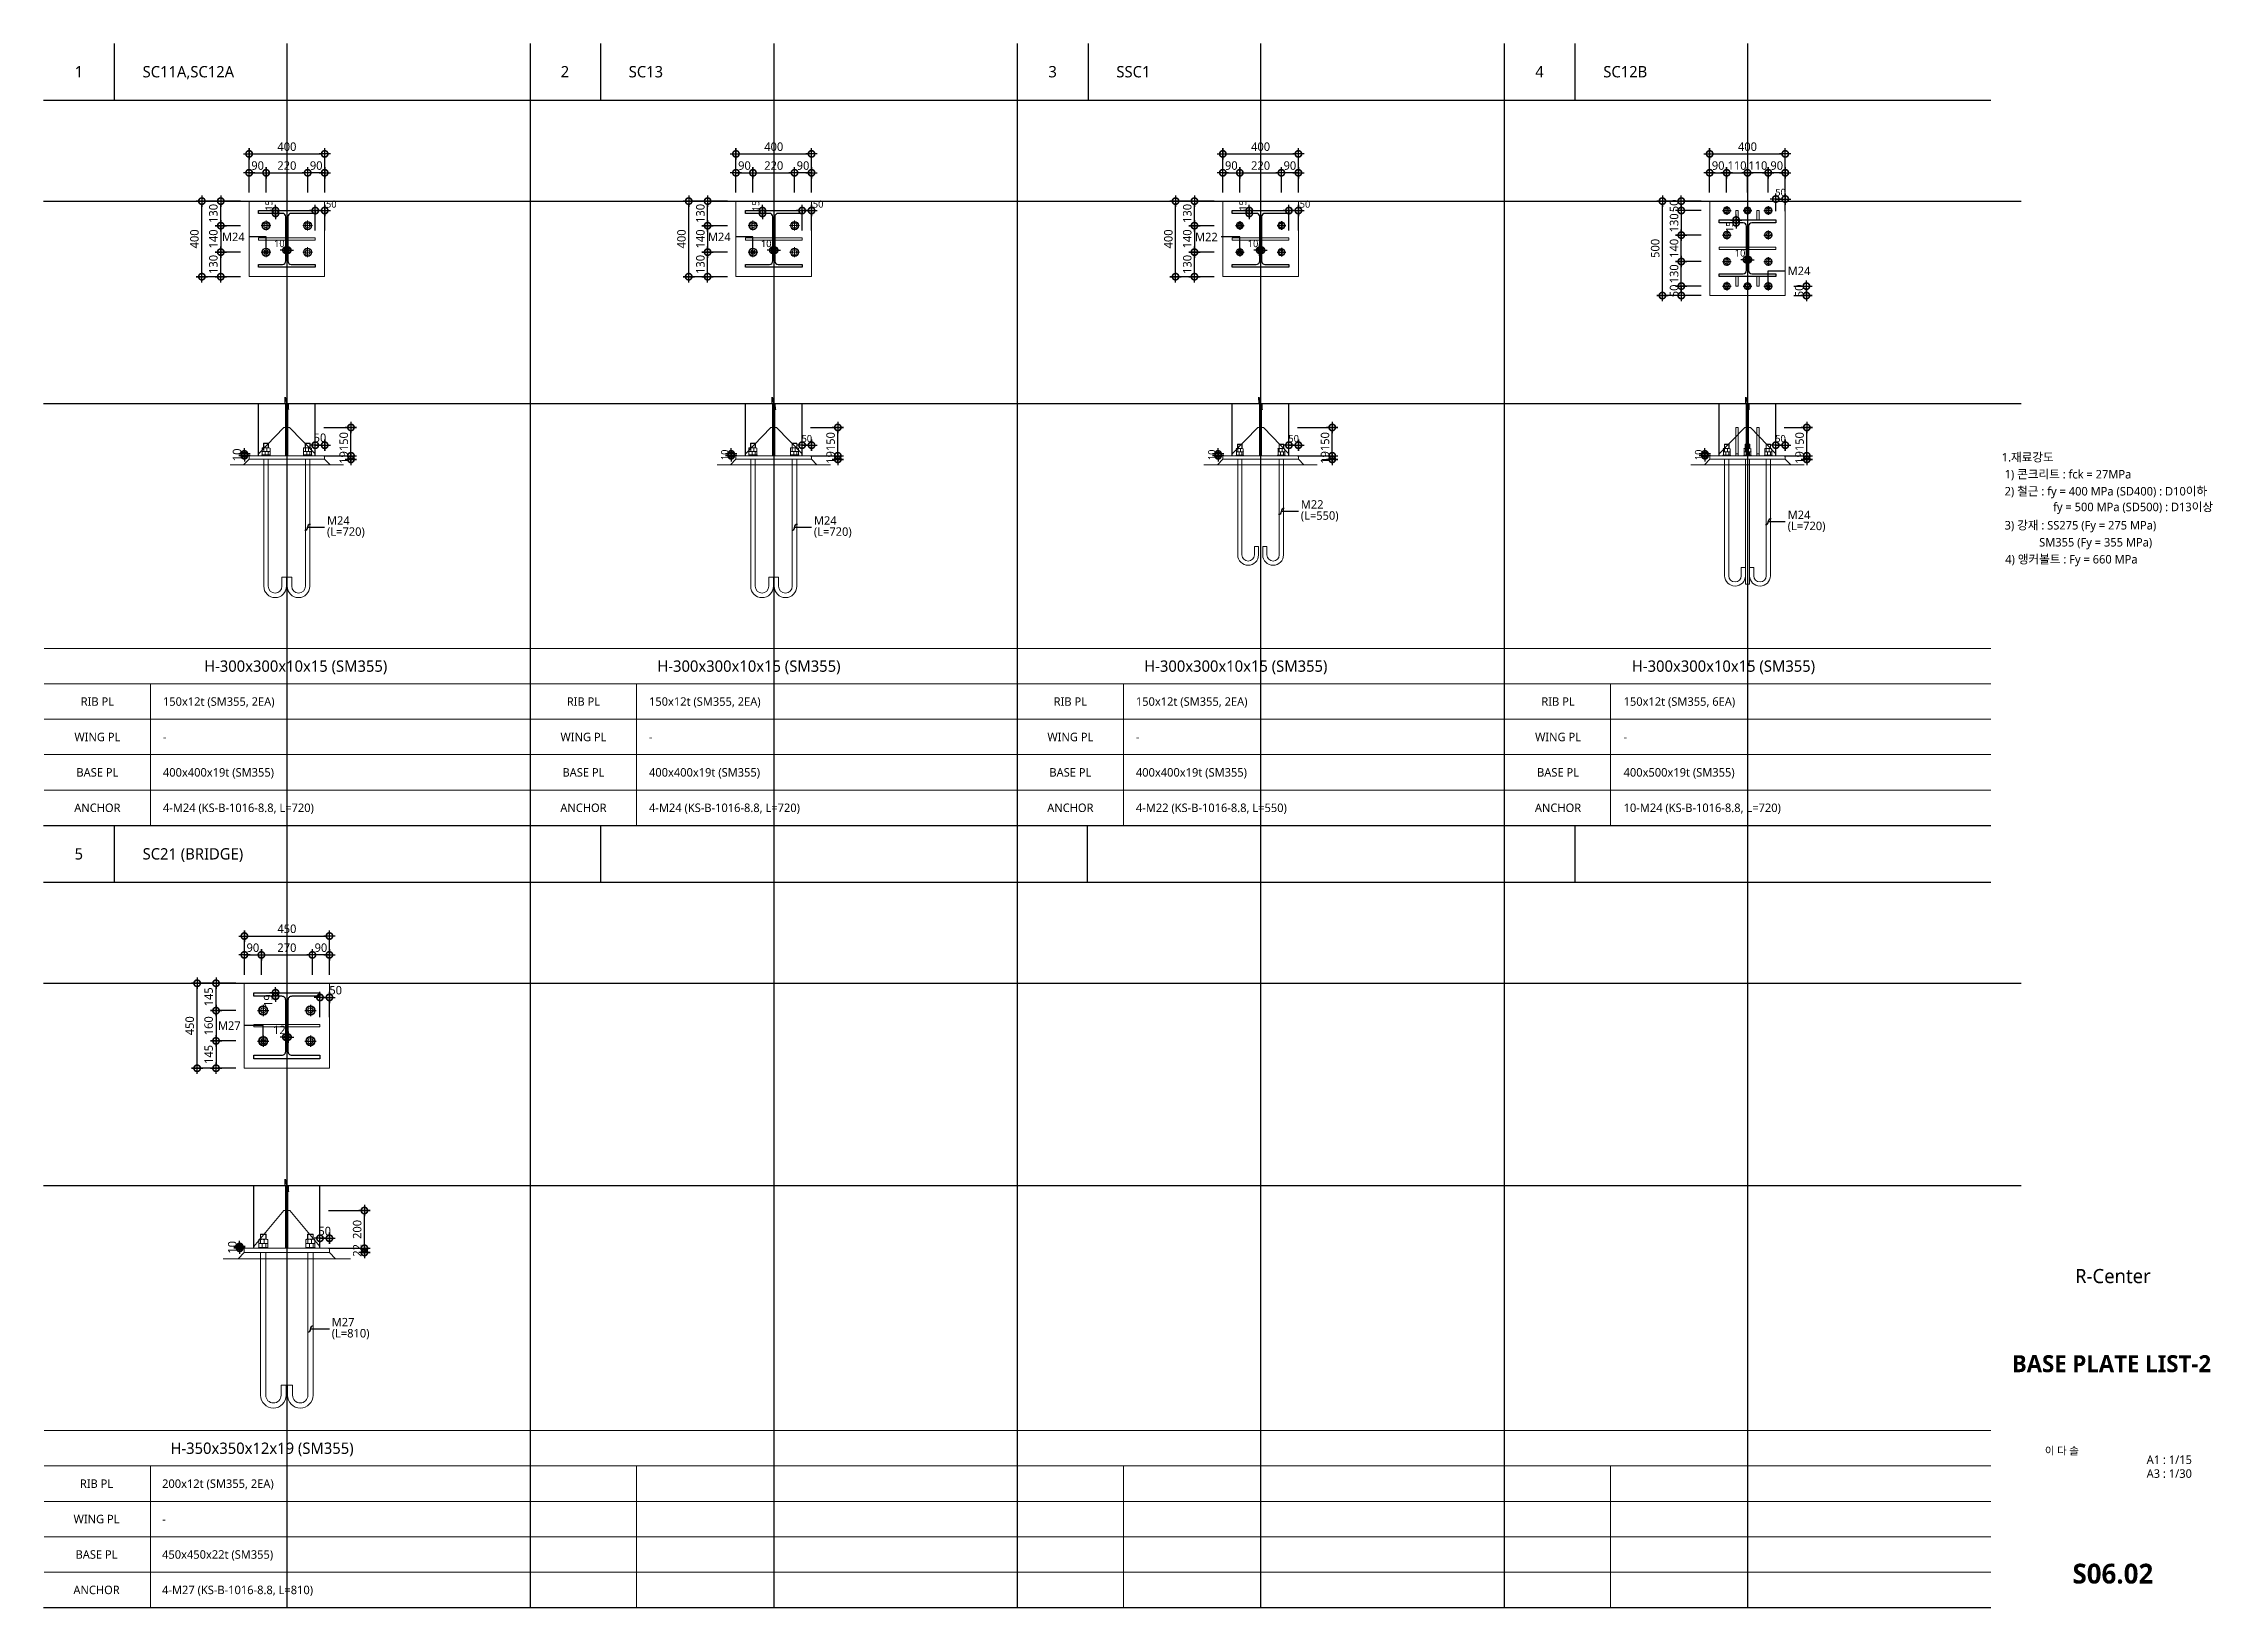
# Model space of a CAD drawing. Extents: x 697 to 24790, y 315 to 8595.
# Drawn here: x 13312 to 24790, y 315 to 8595 of the extents above; entities that cross this region are included whole.
import ezdxf
from ezdxf.enums import TextEntityAlignment as Align
from ezdxf.lldxf.tags import DXFTag

# ---------------------------------------------------------------- set-up
doc = ezdxf.new("R2010")
doc.units = 0
doc.header["$LTSCALE"] = 30
doc.layers.get('DEFPOINTS').update_dxf_attribs({"color": 137})
for name, color, linetype, lineweight in [('Anchor Bolt', 4, 'Continuous', 0), ('Anchor Bolt(Hidden)', 8, 'DASHED0', 0), ('BasePlate', 2, 'Continuous', 0), ('Concrete', 8, 'Continuous', 0), ('Pedestal', 7, 'Continuous', 0), ('Plate', 3, 'Continuous', 0), ('Table(Etc)', 8, 'Continuous', 0), ('Table(Sub)', 7, 'Continuous', 0)]:
    doc.layers.add(name, color=color, linetype=linetype, lineweight=lineweight)
for name, color, linetype in [('Anchor Bolt-Center', 16, 'DASHDOTDOT0'), ('DIM', 7, 'Continuous'), ('DIM-INT', 7, 'Continuous'), ('SHT', 5, 'Continuous'), ('STEEL', 4, 'Continuous'), ('SYM', 6, 'Continuous'), ('SYM-LEAD', 6, 'Continuous'), ('TABLE', 7, 'Continuous'), ('TEXT', 3, 'Continuous'), ('TXT', 3, 'Continuous')]:
    doc.layers.add(name, color=color, linetype=linetype)
doc.styles.add('S1', font='malgun.ttf')
doc.styles.add('맑은고딕', font='malgun.ttf')
doc.styles.add('맑은고딕B', font='malgunbd.ttf')
doc.styles.add('스타일1', font='malgun.ttf')
doc.styles.add('스타일2', font='malgunbd.ttf')
tags = doc.linetypes.add('DASHDOTDOT0', pattern=[1, 0.3, -0.23, 0, -0.24, 0, -0.23]).pattern_tags.tags
tags[14:15] = [DXFTag(74, 4), DXFTag(75, 0), DXFTag(340, '0'), DXFTag(46, 0.0), DXFTag(50, 0.0), DXFTag(44, 0.0), DXFTag(45, 0.0)]
tags[12:13] = [DXFTag(74, 4), DXFTag(75, 0), DXFTag(340, '0'), DXFTag(46, 0.0), DXFTag(50, 0.0), DXFTag(44, 0.0), DXFTag(45, 0.0)]
tags[10:11] = [DXFTag(74, 4), DXFTag(75, 0), DXFTag(340, '0'), DXFTag(46, 0.0), DXFTag(50, 0.0), DXFTag(44, 0.0), DXFTag(45, 0.0)]
tags[8:9] = [DXFTag(74, 4), DXFTag(75, 0), DXFTag(340, '0'), DXFTag(46, 0.0), DXFTag(50, 0.0), DXFTag(44, 0.0), DXFTag(45, 0.0)]
tags[6:7] = [DXFTag(74, 4), DXFTag(75, 0), DXFTag(340, '0'), DXFTag(46, 0.0), DXFTag(50, 0.0), DXFTag(44, 0.0), DXFTag(45, 0.0)]
tags[4:5] = [DXFTag(74, 4), DXFTag(75, 0), DXFTag(340, '0'), DXFTag(46, 0.0), DXFTag(50, 0.0), DXFTag(44, 0.0), DXFTag(45, 0.0)]
tags = doc.linetypes.add('DASHED0', pattern=[1, 0.5, -0.5]).pattern_tags.tags
tags[6:7] = [DXFTag(74, 4), DXFTag(75, 0), DXFTag(340, '0'), DXFTag(46, 0.0), DXFTag(50, 0.0), DXFTag(44, 0.0), DXFTag(45, 0.0)]
tags[4:5] = [DXFTag(74, 4), DXFTag(75, 0), DXFTag(340, '0'), DXFTag(46, 0.0), DXFTag(50, 0.0), DXFTag(44, 0.0), DXFTag(45, 0.0)]
doc.dimstyles.new('CJA', dxfattribs={"dimscale": 200, "dimtxt": 3, "dimasz": 1, "dimexe": 2, "dimexo": 3, "dimgap": 1, "dimtad": 1, "dimdec": 0, "dimzin": 1, "dimdsep": 46, "dimlunit": 6, "dimtxsty": '스타일1', "dimblk": 'GAUN-DOT', "dimcen": -2, "dimdle": 2, "dimclrd": 256, "dimclre": 256, "dimclrt": 3, "dimadec": 0, "dimazin": 0, "dimtfac": 1, "dimtdec": 0, "dimtix": 1, "dimtmove": 2, "dimatfit": 3, "dimldrblk": 'DOTSMALL', "dimfxl": 1, "dimtolj": 1, "dimtzin": 1, "dimarcsym": 0})

msp = doc.modelspace()

# ---------------------------------------------------------------- texts
at = {"layer": 'TEXT', "color": 6, "linetype": 'ByBlock', "style": '스타일1'}
for s, p in [('1', (13500, 8445)), ('2', (16072.1, 8445)), ('3', (18652.5, 8445)), ('4', (21228.8, 8445)), ('5', (13500, 4305))]:
    msp.add_text(s, height=60, dxfattribs=at).set_placement(p, align=Align.MIDDLE_CENTER)
at = {"layer": 'TEXT', "linetype": 'ByBlock', "style": '스타일1'}
for s, height, p in [('SC11A,SC12A', 60, (13837.5, 8445)), ('SC13', 60, (16409.6, 8445)), ('SSC1', 60, (18990, 8445)), ('SC12B', 60, (21566.3, 8445)), ('150x12t (SM355, 2EA)', 45, (13945, 5111.2)), ('150x12t (SM355, 2EA)', 45, (16516.9, 5111.2)), ('150x12t (SM355, 2EA)', 45, (19093.1, 5111.2)), ('150x12t (SM355, 6EA)', 45, (21673.6, 5111.2)), ('-', 45, (13945, 4923.7)), ('-', 45, (16516.9, 4923.7)), ('-', 45, (19093.1, 4923.7)), ('-', 45, (21673.6, 4923.7)), ('400x400x19t (SM355)', 45, (13945, 4736.2)), ('400x400x19t (SM355)', 45, (16516.9, 4736.2)), ('400x400x19t (SM355)', 45, (19093.1, 4736.2)), ('400x500x19t (SM355)', 45, (21673.6, 4736.2)), ('4-M24 (KS-B-1016-8.8, L=720)', 45, (13945, 4548.7)), ('4-M24 (KS-B-1016-8.8, L=720)', 45, (16516.9, 4548.7)), ('4-M22 (KS-B-1016-8.8, L=550)', 45, (19093.1, 4548.7)), ('10-M24 (KS-B-1016-8.8, L=720)', 45, (21673.6, 4548.7)), ('SC21 (BRIDGE)', 60, (13837.5, 4305)), ('200x12t (SM355, 2EA)', 45, (13940.6, 971.3)), ('-', 45, (13940.6, 783.8)), ('450x450x22t (SM355)', 45, (13940.6, 596.3)), ('4-M27 (KS-B-1016-8.8, L=810)', 45, (13940.6, 408.8))]:
    msp.add_text(s, height=height, dxfattribs=at).set_placement(p, align=Align.MIDDLE_LEFT)
at = {"layer": 'TEXT', "color": 3, "style": 'S1'}
for s, p in [('M24', (14257.4, 7570.6)), ('M24', (16828.5, 7570.6)), ('M22', (19406.1, 7570.1)), ('M24', (22541.9, 7390.6)), ('M27', (14236.2, 3395.9))]:
    msp.add_text(s, height=45, dxfattribs=at).set_placement(p, align=Align.MIDDLE_LEFT)
for s, p in [('M24', (14813.1, 6033.3)), ('M27', (14838.1, 1790))]:
    msp.add_text(s, height=45, dxfattribs=at).set_placement(p, align=Align.BOTTOM_LEFT)
at = {"layer": 'TEXT', "linetype": 'ByBlock', "style": '스타일1'}
for s, p in [('M24', (17389.4, 6033.3)), ('M22', (19965.6, 6118.3)), ('M24', (22541.9, 6063.3))]:
    msp.add_text(s, height=45, dxfattribs=at).set_placement(p, align=Align.BOTTOM_LEFT)
for s, p in [('(L=550)', (19965.6, 6118.3)), ('(L=720)', (17389.4, 6033.3)), ('(L=720)', (22541.9, 6063.3))]:
    msp.add_text(s, height=45, dxfattribs=at).set_placement(p, align=Align.TOP_LEFT)
at = {"layer": 'TEXT', "color": 3, "style": 'S1'}
for s, p in [('(L=720)', (14813.1, 6033.3)), ('(L=810)', (14838.1, 1790))]:
    msp.add_text(s, height=45, dxfattribs=at).set_placement(p, align=Align.TOP_LEFT)
at = {"layer": 'TEXT', "linetype": 'ByBlock', "style": '스타일1'}
for s, height, p in [('H-300x300x10x15 (SM355)', 60, (14647.5, 5298.7)), ('H-300x300x10x15 (SM355)', 60, (17045.7, 5298.7)), ('H-300x300x10x15 (SM355)', 60, (19621.9, 5298.7)), ('H-300x300x10x15 (SM355)', 60, (22202.4, 5298.7)), ('RIB PL', 45, (13598.1, 5111.2)), ('RIB PL', 45, (16170, 5111.2)), ('RIB PL', 45, (18746.3, 5111.2)), ('RIB PL', 45, (21326.7, 5111.2)), ('WING PL', 45, (13598.1, 4923.7)), ('WING PL', 45, (16170, 4923.7)), ('WING PL', 45, (18746.3, 4923.7)), ('WING PL', 45, (21326.7, 4923.7)), ('BASE PL', 45, (13598.1, 4736.2)), ('BASE PL', 45, (16170, 4736.2)), ('BASE PL', 45, (18746.3, 4736.2)), ('BASE PL', 45, (21326.7, 4736.2)), ('ANCHOR', 45, (13598.1, 4548.7)), ('ANCHOR', 45, (16170, 4548.7)), ('ANCHOR', 45, (18746.3, 4548.7)), ('ANCHOR', 45, (21326.7, 4548.7)), ('H-350x350x12x19 (SM355)', 60, (14469.4, 1158.8)), ('RIB PL', 45, (13593.7, 971.3)), ('WING PL', 45, (13593.7, 783.8)), ('BASE PL', 45, (13593.7, 596.3)), ('ANCHOR', 45, (13593.7, 408.8))]:
    msp.add_text(s, height=height, dxfattribs=at).set_placement(p, align=Align.MIDDLE_CENTER)
at = {"layer": 'TEXT', "style": '스타일1'}
msp.add_text('R-Center', height=75, dxfattribs=at).set_placement((24262.5, 2070), align=Align.MIDDLE_CENTER)

# ---------------------------------------------------------------- blocks, each defined once
blk = doc.blocks.new('ANCHOR_BOLT-PLAN-M24')
at = {"color": 7, "true_color": 0xffffff}
for p, q in [((-20, -4), (-18, 3)), ((-13, 16), (-15, 12)), ((-13, 16), (-6, 17)), ((7, 20), (3, 19)), ((7, 20), (12, 14)), ((20, 4), (18, 7)), ((20, 4), (18, -3)), ((-20, -4), (-18, -7)), ((-7, -20), (-12, -14)), ((-7, -20), (-3, -19)), ((13, -16), (6, -17)), ((13, -16), (15, -12))]:
    blk.add_line(p, q, dxfattribs=at)
blk.add_lwpolyline([(0, 21), (-18, 10), (-18, -10), (0, -21), (18, -10), (18, 10), (0, 21)])
at = {"color": 8, "true_color": 0x808080}
blk.add_circle((0, 0), 22, dxfattribs=at)
blk.add_circle((0, 0), 12)
at = {"layer": 'Anchor Bolt(Hidden)'}
for p, q in [((-26, 0), (26, 0)), ((0, 26), (0, -26))]:
    blk.add_line(p, q, dxfattribs=at)
blk = doc.blocks.new('Arrow_Circle')
blk.add_circle((0, 0), 1)
blk = doc.blocks.new('ANCHOR_BOLT-SECT-M24')
for p, q in [((-22, 0), (-22, 4)), ((-22, 4), (22, 4)), ((22, 0), (-22, 0)), ((-21, 23), (-21, 40)), ((-21, 23), (21, 23)), ((-21, 4), (-21, 21)), ((-21, 4), (21, 4)), ((-17, 42), (12, 42)), ((-13, 65), (-12, 66)), ((-13, 42), (-13, 65)), ((-13, 65), (13, 65)), ((-12, 66), (12, 66)), ((-12, 42), (-12, 66)), ((-12, 23), (-12, 40)), ((-12, 23), (17, 23)), ((-4, 4), (-4, 21)), ((4, 23), (4, 40)), ((12, 66), (13, 65)), ((12, 42), (12, 66)), ((12, 4), (12, 21)), ((13, 65), (13, 42)), ((21, 23), (21, 40)), ((21, 4), (21, 21)), ((22, 4), (22, 0))]:
    blk.add_line(p, q)
for centre, radius, start, end in [((-17, 36), 5.5, 40.9047, 139.0953), ((-12, 4), 19.2, 64.2724, 115.7276), ((-4, 23), 19.2, 64.2724, 115.7276), ((4, 4), 19.2, 64.2724, 115.7276), ((12, 23), 19.2, 64.2724, 115.7276), ((17, 17), 5.5, 40.9047, 139.0953)]:
    blk.add_arc(centre, radius, start, end)
blk = doc.blocks.new('ANCHOR_BOLT-HOOK-M24')
for p, q in [((84, 0), (84, 48)), ((84, 48), (108, 48)), ((108, 48), (108, 0))]:
    blk.add_line(p, q)
for radius in [60, 36]:
    blk.add_arc((48, 0), radius, 180, 0)
blk = doc.blocks.new('Arrow_Tilde')
for centre, start, end in [((-0.25, 0.1875), 216.869898, 323.130102), ((0.25, -0.1875), 36.869898, 143.130102)]:
    blk.add_arc(centre, 0.3125, start, end)
blk = doc.blocks.new('ANCHOR_BOLT-PLAN-M22')
at = {"color": 7, "true_color": 0xffffff}
for p, q in [((-18, -3), (-16, 3)), ((-12, 14), (-13, 11)), ((-12, 14), (-6, 15)), ((6, 17), (3, 17)), ((6, 17), (10, 12)), ((18, 3), (16, 6)), ((18, 3), (16, -3)), ((-18, -3), (-16, -6)), ((-6, -17), (-10, -12)), ((-6, -17), (-3, -17)), ((12, -14), (6, -15)), ((12, -14), (13, -11))]:
    blk.add_line(p, q, dxfattribs=at)
blk.add_lwpolyline([(0, 18), (-16, 9), (-16, -9), (0, -18), (16, -9), (16, 9), (0, 18)])
at = {"color": 8, "true_color": 0x808080}
blk.add_circle((0, 0), 19.5, dxfattribs=at)
blk.add_circle((0, 0), 11)
at = {"layer": 'Anchor Bolt-Center'}
for p, q in [((-23, 0), (23, 0)), ((0, 23), (0, -23))]:
    blk.add_line(p, q, dxfattribs=at)
blk = doc.blocks.new('ANCHOR_BOLT-SECT-M22')
for p, q in [((-20, 0), (-20, 3)), ((-20, 3), (20, 3)), ((20, 0), (-20, 0)), ((-18, 21), (-18, 37)), ((-18, 21), (18, 21)), ((-18, 3), (-18, 19)), ((-18, 3), (18, 3)), ((-15, 39), (11, 39)), ((-12, 60), (-11, 61)), ((-12, 39), (-12, 60)), ((-12, 60), (12, 60)), ((-11, 61), (11, 61)), ((-11, 39), (-11, 61)), ((-11, 21), (-11, 37)), ((-11, 21), (15, 21)), ((-4, 3), (-4, 19)), ((4, 21), (4, 37)), ((11, 61), (12, 60)), ((11, 39), (11, 61)), ((11, 3), (11, 19)), ((12, 60), (12, 39)), ((18, 21), (18, 37)), ((18, 3), (18, 19)), ((20, 3), (20, 0))]:
    blk.add_line(p, q)
for centre, radius, start, end in [((-15, 34), 4.7, 38.1154, 141.8846), ((-11, 5), 16.1, 62.6574, 117.3426), ((-4, 23), 16.1, 62.6574, 117.3426), ((4, 5), 16.1, 62.6574, 117.3426), ((11, 23), 16.1, 62.6574, 117.3426), ((15, 16), 4.7, 38.1154, 141.8846)]:
    blk.add_arc(centre, radius, start, end)
blk = doc.blocks.new('ANCHOR_BOLT-HOOK-M22')
for p, q in [((77, 0), (77, 44)), ((77, 44), (99, 44)), ((99, 44), (99, 0))]:
    blk.add_line(p, q)
for radius in [55, 33]:
    blk.add_arc((44, 0), radius, 180, 0)
blk = doc.blocks.new('GAUN-DOT')
at = {"linetype": 'ByBlock'}
for p, q in [((2, 0), (-2, 0)), ((0, -2), (0, 2))]:
    blk.add_line(p, q, dxfattribs=at)
at = {"const_width": 2.25}
blk.add_lwpolyline([(0, 0.28125, 1), (0, -0.28125, 1)], format="xyb", close=True, dxfattribs=at)
blk = doc.blocks.new('*D102')
at = {"layer": 'DEFPOINTS', "color": 0, "transparency": 16777216}
for p in [(14801, 7710), (14751, 7560), (14801, 7560)]:
    blk.add_point(p, dxfattribs=at)
at = {"layer": 'DIM-INT', "lineweight": -2, "transparency": 16777216}
for p, q in [((14736, 7710), (14721, 7710)), ((14751, 7605), (14751, 7740)), ((14751, 7710), (14801, 7710)), ((14801, 7605), (14801, 7740)), ((14816, 7710), (14831, 7710))]:
    blk.add_line(p, q, dxfattribs=at)
at = {"layer": 'DIM-INT', "lineweight": -2, "transparency": 16777216, "xscale": 15, "yscale": 15, "zscale": 15}
blk.add_blockref('GAUN-DOT', (14751, 7710), dxfattribs=at)
at = {"layer": 'DIM-INT', "lineweight": -2, "transparency": 16777216, "xscale": 15, "yscale": 15, "zscale": 15, "rotation": 180}
blk.add_blockref('GAUN-DOT', (14801, 7710), dxfattribs=at)
at = {"layer": 'DIM-INT', "color": 3, "transparency": 16777216, "insert": (14836, 7744), "char_height": 37.5, "attachment_point": 5, "style": '스타일1'}
blk.add_mtext('\\A1;50', dxfattribs=at)
blk = doc.blocks.new('_DotSmall')
at = {"color": 0, "linetype": 'ByBlock', "const_width": 0.5}
blk.add_lwpolyline([(-0.0625, 0, 1), (0.0625, 0, 1)], format="xyb", close=True, dxfattribs=at)
blk = doc.blocks.new('*D103')
at = {"layer": 'DEFPOINTS', "color": 0, "transparency": 16777216}
for p in [(14596, 7560), (14606, 7560), (14606, 7500)]:
    blk.add_point(p, dxfattribs=at)
at = {"layer": 'DIM-INT', "lineweight": -2, "transparency": 16777216}
for p, q in [((14581, 7500), (14566, 7500)), ((14596, 7515), (14596, 7470)), ((14596, 7500), (14606, 7500)), ((14606, 7515), (14606, 7470)), ((14621, 7500), (14636, 7500))]:
    blk.add_line(p, q, dxfattribs=at)
at = {"layer": 'DIM-INT', "lineweight": -2, "transparency": 16777216, "xscale": 15, "yscale": 15, "zscale": 15}
blk.add_blockref('GAUN-DOT', (14596, 7500), dxfattribs=at)
at = {"layer": 'DIM-INT', "lineweight": -2, "transparency": 16777216, "xscale": 15, "yscale": 15, "zscale": 15, "rotation": 180}
blk.add_blockref('GAUN-DOT', (14606, 7500), dxfattribs=at)
at = {"layer": 'DIM-INT', "color": 3, "transparency": 16777216, "insert": (14561, 7535), "char_height": 37.5, "attachment_point": 5, "style": '스타일1'}
blk.add_mtext('\\A1;10', dxfattribs=at)
blk = doc.blocks.new('*D104')
at = {"layer": 'DEFPOINTS', "color": 0, "transparency": 16777216}
for p in [(14541, 7695), (14601, 7710), (14601, 7695)]:
    blk.add_point(p, dxfattribs=at)
at = {"layer": 'DIM-INT', "lineweight": -2, "transparency": 16777216}
for p, q in [((14556, 7710), (14511, 7710)), ((14556, 7695), (14511, 7695)), ((14541, 7725), (14541, 7740)), ((14541, 7710), (14541, 7695)), ((14541, 7680), (14541, 7665))]:
    blk.add_line(p, q, dxfattribs=at)
at = {"layer": 'DIM-INT', "lineweight": -2, "transparency": 16777216, "xscale": 15, "yscale": 15, "zscale": 15}
for p, rotation in [((14541, 7710), 270), ((14541, 7695), 90)]:
    blk.add_blockref('GAUN-DOT', p, dxfattribs=dict(at, rotation=rotation))
at = {"layer": 'DIM-INT', "color": 3, "transparency": 16777216, "insert": (14506, 7737), "char_height": 37.5, "attachment_point": 5, "rotation": 90, "style": '스타일1'}
blk.add_mtext('\\A1;15', dxfattribs=at)
blk = doc.blocks.new('*D105')
at = {"layer": 'DEFPOINTS', "color": 0, "transparency": 16777216}
for p in [(14751, 6562), (14940, 6562), (14751, 6412)]:
    blk.add_point(p, dxfattribs=at)
at = {"layer": 'DIM', "lineweight": -2, "transparency": 16777216}
for p, q in [((14796, 6562), (14970, 6562)), ((14940, 6427), (14940, 6547)), ((14796, 6412), (14970, 6412))]:
    blk.add_line(p, q, dxfattribs=at)
at = {"layer": 'DIM', "lineweight": -2, "transparency": 16777216, "xscale": 15, "yscale": 15, "zscale": 15}
for p, rotation in [((14940, 6562), 90), ((14940, 6412), 270)]:
    blk.add_blockref('GAUN-DOT', p, dxfattribs=dict(at, rotation=rotation))
at = {"layer": 'DIM', "color": 3, "transparency": 16777216, "insert": (14902, 6487), "char_height": 45, "attachment_point": 5, "rotation": 90, "style": '스타일1'}
blk.add_mtext('\\A1;150', dxfattribs=at)
blk = doc.blocks.new('*D106')
at = {"layer": 'DEFPOINTS', "color": 0, "transparency": 16777216}
for p in [(14376, 6422), (14451, 6422), (14451, 6412)]:
    blk.add_point(p, dxfattribs=at)
at = {"layer": 'DIM', "lineweight": -2, "transparency": 16777216}
for p, q in [((14376, 6437), (14376, 6452)), ((14406, 6422), (14346, 6422)), ((14406, 6412), (14346, 6412)), ((14376, 6412), (14376, 6422)), ((14376, 6397), (14376, 6382))]:
    blk.add_line(p, q, dxfattribs=at)
at = {"layer": 'DIM', "lineweight": -2, "transparency": 16777216, "xscale": 15, "yscale": 15, "zscale": 15}
for p, rotation in [((14376, 6422), 270), ((14376, 6412), 90)]:
    blk.add_blockref('GAUN-DOT', p, dxfattribs=dict(at, rotation=rotation))
at = {"layer": 'DIM', "color": 3, "transparency": 16777216, "insert": (14337, 6417), "char_height": 45, "attachment_point": 5, "rotation": 90, "style": '스타일1'}
blk.add_mtext('\\A1;10', dxfattribs=at)
blk = doc.blocks.new('*D107')
at = {"layer": 'DEFPOINTS', "color": 0, "transparency": 16777216}
for p in [(14801, 6468), (14751, 6393), (14801, 6393)]:
    blk.add_point(p, dxfattribs=at)
at = {"layer": 'DIM', "lineweight": -2, "transparency": 16777216}
for p, q in [((14736, 6468), (14721, 6468)), ((14751, 6438), (14751, 6498)), ((14751, 6468), (14801, 6468)), ((14801, 6438), (14801, 6498)), ((14816, 6468), (14831, 6468))]:
    blk.add_line(p, q, dxfattribs=at)
at = {"layer": 'DIM', "lineweight": -2, "transparency": 16777216, "xscale": 15, "yscale": 15, "zscale": 15}
blk.add_blockref('GAUN-DOT', (14751, 6468), dxfattribs=at)
at = {"layer": 'DIM', "lineweight": -2, "transparency": 16777216, "xscale": 15, "yscale": 15, "zscale": 15, "rotation": 180}
blk.add_blockref('GAUN-DOT', (14801, 6468), dxfattribs=at)
at = {"layer": 'DIM', "color": 3, "transparency": 16777216, "insert": (14776, 6507), "char_height": 45, "attachment_point": 5, "style": '스타일1'}
blk.add_mtext('\\A1;50', dxfattribs=at)
blk = doc.blocks.new('*D108')
at = {"layer": 'DEFPOINTS', "color": 0, "transparency": 16777216}
for p in [(14880, 6412), (14880, 6393), (14940, 6412)]:
    blk.add_point(p, dxfattribs=at)
at = {"layer": 'DIM', "lineweight": -2, "transparency": 16777216}
for p, q in [((14940, 6427), (14940, 6442)), ((14925, 6412), (14970, 6412)), ((14925, 6393), (14970, 6393)), ((14940, 6393), (14940, 6412)), ((14940, 6378), (14940, 6363))]:
    blk.add_line(p, q, dxfattribs=at)
at = {"layer": 'DIM', "lineweight": -2, "transparency": 16777216, "xscale": 15, "yscale": 15, "zscale": 15}
for p, rotation in [((14940, 6412), 270), ((14940, 6393), 90)]:
    blk.add_blockref('GAUN-DOT', p, dxfattribs=dict(at, rotation=rotation))
at = {"layer": 'DIM', "color": 3, "transparency": 16777216, "insert": (14902, 6403), "char_height": 45, "attachment_point": 5, "rotation": 90, "style": '스타일1'}
blk.add_mtext('\\A1;19', dxfattribs=at)
blk = doc.blocks.new('*D109')
at = {"layer": 'DEFPOINTS', "color": 0, "transparency": 16777216}
for p in [(17377, 7710), (17327, 7560), (17377, 7560)]:
    blk.add_point(p, dxfattribs=at)
at = {"layer": 'DIM-INT', "lineweight": -2, "transparency": 16777216}
for p, q in [((17312, 7710), (17297, 7710)), ((17327, 7605), (17327, 7740)), ((17327, 7710), (17377, 7710)), ((17377, 7605), (17377, 7740)), ((17392, 7710), (17407, 7710))]:
    blk.add_line(p, q, dxfattribs=at)
at = {"layer": 'DIM-INT', "lineweight": -2, "transparency": 16777216, "xscale": 15, "yscale": 15, "zscale": 15}
blk.add_blockref('GAUN-DOT', (17327, 7710), dxfattribs=at)
at = {"layer": 'DIM-INT', "lineweight": -2, "transparency": 16777216, "xscale": 15, "yscale": 15, "zscale": 15, "rotation": 180}
blk.add_blockref('GAUN-DOT', (17377, 7710), dxfattribs=at)
at = {"layer": 'DIM-INT', "color": 3, "transparency": 16777216, "insert": (17412, 7744), "char_height": 37.5, "attachment_point": 5, "style": '스타일1'}
blk.add_mtext('\\A1;50', dxfattribs=at)
blk = doc.blocks.new('*D110')
at = {"layer": 'DEFPOINTS', "color": 0, "transparency": 16777216}
for p in [(17172, 7560), (17182, 7560), (17182, 7500)]:
    blk.add_point(p, dxfattribs=at)
at = {"layer": 'DIM-INT', "lineweight": -2, "transparency": 16777216}
for p, q in [((17157, 7500), (17142, 7500)), ((17172, 7515), (17172, 7470)), ((17172, 7500), (17182, 7500)), ((17182, 7515), (17182, 7470)), ((17197, 7500), (17212, 7500))]:
    blk.add_line(p, q, dxfattribs=at)
at = {"layer": 'DIM-INT', "lineweight": -2, "transparency": 16777216, "xscale": 15, "yscale": 15, "zscale": 15}
blk.add_blockref('GAUN-DOT', (17172, 7500), dxfattribs=at)
at = {"layer": 'DIM-INT', "lineweight": -2, "transparency": 16777216, "xscale": 15, "yscale": 15, "zscale": 15, "rotation": 180}
blk.add_blockref('GAUN-DOT', (17182, 7500), dxfattribs=at)
at = {"layer": 'DIM-INT', "color": 3, "transparency": 16777216, "insert": (17137, 7535), "char_height": 37.5, "attachment_point": 5, "style": '스타일1'}
blk.add_mtext('\\A1;10', dxfattribs=at)
blk = doc.blocks.new('*D111')
at = {"layer": 'DEFPOINTS', "color": 0, "transparency": 16777216}
for p in [(17117, 7695), (17177, 7710), (17177, 7695)]:
    blk.add_point(p, dxfattribs=at)
at = {"layer": 'DIM-INT', "lineweight": -2, "transparency": 16777216}
for p, q in [((17132, 7710), (17087, 7710)), ((17132, 7695), (17087, 7695)), ((17117, 7725), (17117, 7740)), ((17117, 7710), (17117, 7695)), ((17117, 7680), (17117, 7665))]:
    blk.add_line(p, q, dxfattribs=at)
at = {"layer": 'DIM-INT', "lineweight": -2, "transparency": 16777216, "xscale": 15, "yscale": 15, "zscale": 15}
for p, rotation in [((17117, 7710), 270), ((17117, 7695), 90)]:
    blk.add_blockref('GAUN-DOT', p, dxfattribs=dict(at, rotation=rotation))
at = {"layer": 'DIM-INT', "color": 3, "transparency": 16777216, "insert": (17082, 7735), "char_height": 37.5, "attachment_point": 5, "rotation": 90, "style": '스타일1'}
blk.add_mtext('\\A1;15', dxfattribs=at)
blk = doc.blocks.new('*D112')
at = {"layer": 'DEFPOINTS', "color": 0, "transparency": 16777216}
for p in [(16952, 6422), (17027, 6422), (17027, 6412)]:
    blk.add_point(p, dxfattribs=at)
at = {"layer": 'DIM-INT', "lineweight": -2, "transparency": 16777216}
for p, q in [((16952, 6437), (16952, 6452)), ((16982, 6422), (16922, 6422)), ((16982, 6412), (16922, 6412)), ((16952, 6412), (16952, 6422)), ((16952, 6397), (16952, 6382))]:
    blk.add_line(p, q, dxfattribs=at)
at = {"layer": 'DIM-INT', "lineweight": -2, "transparency": 16777216, "xscale": 15, "yscale": 15, "zscale": 15}
for p, rotation in [((16952, 6422), 270), ((16952, 6412), 90)]:
    blk.add_blockref('GAUN-DOT', p, dxfattribs=dict(at, rotation=rotation))
at = {"layer": 'DIM-INT', "color": 3, "transparency": 16777216, "insert": (16917, 6417), "char_height": 37.5, "attachment_point": 5, "rotation": 90, "style": '스타일1'}
blk.add_mtext('\\A1;10', dxfattribs=at)
blk = doc.blocks.new('*D113')
at = {"layer": 'DEFPOINTS', "color": 0, "transparency": 16777216}
for p in [(17377, 6468), (17327, 6393), (17377, 6393)]:
    blk.add_point(p, dxfattribs=at)
at = {"layer": 'DIM-INT', "lineweight": -2, "transparency": 16777216}
for p, q in [((17312, 6468), (17297, 6468)), ((17327, 6438), (17327, 6498)), ((17327, 6468), (17377, 6468)), ((17377, 6438), (17377, 6498)), ((17392, 6468), (17407, 6468))]:
    blk.add_line(p, q, dxfattribs=at)
at = {"layer": 'DIM-INT', "lineweight": -2, "transparency": 16777216, "xscale": 15, "yscale": 15, "zscale": 15}
blk.add_blockref('GAUN-DOT', (17327, 6468), dxfattribs=at)
at = {"layer": 'DIM-INT', "lineweight": -2, "transparency": 16777216, "xscale": 15, "yscale": 15, "zscale": 15, "rotation": 180}
blk.add_blockref('GAUN-DOT', (17377, 6468), dxfattribs=at)
at = {"layer": 'DIM-INT', "color": 3, "transparency": 16777216, "insert": (17352, 6503), "char_height": 37.5, "attachment_point": 5, "style": '스타일1'}
blk.add_mtext('\\A1;50', dxfattribs=at)
blk = doc.blocks.new('*D114')
at = {"layer": 'DEFPOINTS', "color": 0, "transparency": 16777216}
for p in [(19953, 7710), (19903, 7560), (19953, 7560)]:
    blk.add_point(p, dxfattribs=at)
at = {"layer": 'DIM-INT', "lineweight": -2, "transparency": 16777216}
for p, q in [((19888, 7710), (19873, 7710)), ((19903, 7605), (19903, 7740)), ((19903, 7710), (19953, 7710)), ((19953, 7605), (19953, 7740)), ((19968, 7710), (19983, 7710))]:
    blk.add_line(p, q, dxfattribs=at)
at = {"layer": 'DIM-INT', "lineweight": -2, "transparency": 16777216, "xscale": 15, "yscale": 15, "zscale": 15}
blk.add_blockref('GAUN-DOT', (19903, 7710), dxfattribs=at)
at = {"layer": 'DIM-INT', "lineweight": -2, "transparency": 16777216, "xscale": 15, "yscale": 15, "zscale": 15, "rotation": 180}
blk.add_blockref('GAUN-DOT', (19953, 7710), dxfattribs=at)
at = {"layer": 'DIM-INT', "color": 3, "transparency": 16777216, "insert": (19988, 7744), "char_height": 37.5, "attachment_point": 5, "style": '스타일1'}
blk.add_mtext('\\A1;50', dxfattribs=at)
blk = doc.blocks.new('*D115')
at = {"layer": 'DEFPOINTS', "color": 0, "transparency": 16777216}
for p in [(19748, 7560), (19758, 7560), (19758, 7500)]:
    blk.add_point(p, dxfattribs=at)
at = {"layer": 'DIM-INT', "lineweight": -2, "transparency": 16777216}
for p, q in [((19733, 7500), (19718, 7500)), ((19748, 7515), (19748, 7470)), ((19748, 7500), (19758, 7500)), ((19758, 7515), (19758, 7470)), ((19773, 7500), (19788, 7500))]:
    blk.add_line(p, q, dxfattribs=at)
at = {"layer": 'DIM-INT', "lineweight": -2, "transparency": 16777216, "xscale": 15, "yscale": 15, "zscale": 15}
blk.add_blockref('GAUN-DOT', (19748, 7500), dxfattribs=at)
at = {"layer": 'DIM-INT', "lineweight": -2, "transparency": 16777216, "xscale": 15, "yscale": 15, "zscale": 15, "rotation": 180}
blk.add_blockref('GAUN-DOT', (19758, 7500), dxfattribs=at)
at = {"layer": 'DIM-INT', "color": 3, "transparency": 16777216, "insert": (19713, 7535), "char_height": 37.5, "attachment_point": 5, "style": '스타일1'}
blk.add_mtext('\\A1;10', dxfattribs=at)
blk = doc.blocks.new('*D116')
at = {"layer": 'DEFPOINTS', "color": 0, "transparency": 16777216}
for p in [(19693, 7695), (19753, 7710), (19753, 7695)]:
    blk.add_point(p, dxfattribs=at)
at = {"layer": 'DIM-INT', "lineweight": -2, "transparency": 16777216}
for p, q in [((19708, 7710), (19663, 7710)), ((19708, 7695), (19663, 7695)), ((19693, 7725), (19693, 7740)), ((19693, 7710), (19693, 7695)), ((19693, 7680), (19693, 7665))]:
    blk.add_line(p, q, dxfattribs=at)
at = {"layer": 'DIM-INT', "lineweight": -2, "transparency": 16777216, "xscale": 15, "yscale": 15, "zscale": 15}
for p, rotation in [((19693, 7710), 270), ((19693, 7695), 90)]:
    blk.add_blockref('GAUN-DOT', p, dxfattribs=dict(at, rotation=rotation))
at = {"layer": 'DIM-INT', "color": 3, "transparency": 16777216, "insert": (19659, 7737), "char_height": 37.5, "attachment_point": 5, "rotation": 90, "style": '스타일1'}
blk.add_mtext('\\A1;15', dxfattribs=at)
blk = doc.blocks.new('*D117')
at = {"layer": 'DEFPOINTS', "color": 0, "transparency": 16777216}
for p in [(19903, 6562), (20132, 6562), (19903, 6412)]:
    blk.add_point(p, dxfattribs=at)
at = {"layer": 'DIM', "lineweight": -2, "transparency": 16777216}
for p, q in [((19948, 6562), (20162, 6562)), ((20132, 6427), (20132, 6547)), ((19948, 6412), (20162, 6412))]:
    blk.add_line(p, q, dxfattribs=at)
at = {"layer": 'DIM', "lineweight": -2, "transparency": 16777216, "xscale": 15, "yscale": 15, "zscale": 15}
for p, rotation in [((20132, 6562), 90), ((20132, 6412), 270)]:
    blk.add_blockref('GAUN-DOT', p, dxfattribs=dict(at, rotation=rotation))
at = {"layer": 'DIM', "color": 3, "transparency": 16777216, "insert": (20094, 6487), "char_height": 45, "attachment_point": 5, "rotation": 90, "style": '스타일1'}
blk.add_mtext('\\A1;150', dxfattribs=at)
blk = doc.blocks.new('*D118')
at = {"layer": 'DEFPOINTS', "color": 0, "transparency": 16777216}
for p in [(19528, 6422), (19603, 6422), (19603, 6412)]:
    blk.add_point(p, dxfattribs=at)
at = {"layer": 'DIM-INT', "lineweight": -2, "transparency": 16777216}
for p, q in [((19528, 6437), (19528, 6452)), ((19558, 6422), (19498, 6422)), ((19558, 6412), (19498, 6412)), ((19528, 6412), (19528, 6422)), ((19528, 6397), (19528, 6382))]:
    blk.add_line(p, q, dxfattribs=at)
at = {"layer": 'DIM-INT', "lineweight": -2, "transparency": 16777216, "xscale": 15, "yscale": 15, "zscale": 15}
for p, rotation in [((19528, 6422), 270), ((19528, 6412), 90)]:
    blk.add_blockref('GAUN-DOT', p, dxfattribs=dict(at, rotation=rotation))
at = {"layer": 'DIM-INT', "color": 3, "transparency": 16777216, "insert": (19494, 6417), "char_height": 37.5, "attachment_point": 5, "rotation": 90, "style": '스타일1'}
blk.add_mtext('\\A1;10', dxfattribs=at)
blk = doc.blocks.new('*D119')
at = {"layer": 'DEFPOINTS', "color": 0, "transparency": 16777216}
for p in [(19953, 6468), (19903, 6393), (19953, 6393)]:
    blk.add_point(p, dxfattribs=at)
at = {"layer": 'DIM-INT', "lineweight": -2, "transparency": 16777216}
for p, q in [((19888, 6468), (19873, 6468)), ((19903, 6438), (19903, 6498)), ((19903, 6468), (19953, 6468)), ((19953, 6438), (19953, 6498)), ((19968, 6468), (19983, 6468))]:
    blk.add_line(p, q, dxfattribs=at)
at = {"layer": 'DIM-INT', "lineweight": -2, "transparency": 16777216, "xscale": 15, "yscale": 15, "zscale": 15}
blk.add_blockref('GAUN-DOT', (19903, 6468), dxfattribs=at)
at = {"layer": 'DIM-INT', "lineweight": -2, "transparency": 16777216, "xscale": 15, "yscale": 15, "zscale": 15, "rotation": 180}
blk.add_blockref('GAUN-DOT', (19953, 6468), dxfattribs=at)
at = {"layer": 'DIM-INT', "color": 3, "transparency": 16777216, "insert": (19928, 6503), "char_height": 37.5, "attachment_point": 5, "style": '스타일1'}
blk.add_mtext('\\A1;50', dxfattribs=at)
blk = doc.blocks.new('ANCHOR_BOLT-PLAN-M27')
at = {"color": 7, "true_color": 0xffffff}
for p, q in [((-23, -4), (-20, 4)), ((-15, 18), (-17, 14)), ((-15, 18), (-7, 20)), ((8, 22), (4, 21)), ((8, 22), (13, 16)), ((23, 4), (20, 7)), ((23, 4), (20, -4)), ((-23, -4), (-20, -7)), ((-8, -22), (-13, -16)), ((-8, -22), (-4, -21)), ((15, -18), (7, -20)), ((15, -18), (17, -14))]:
    blk.add_line(p, q, dxfattribs=at)
blk.add_lwpolyline([(0, 24), (-20, 12), (-20, -12), (0, -24), (20, -12), (20, 12), (0, 24)])
at = {"color": 8, "true_color": 0x808080}
blk.add_circle((0, 0), 25, dxfattribs=at)
blk.add_circle((0, 0), 13.5)
at = {"layer": 'Anchor Bolt-Center'}
for p, q in [((-30, 0), (30, 0)), ((0, 30), (0, -30))]:
    blk.add_line(p, q, dxfattribs=at)
blk = doc.blocks.new('ANCHOR_BOLT-SECT-M27')
for p, q in [((-25, 0), (-25, 4)), ((-25, 4), (25, 4)), ((25, 0), (-25, 0)), ((-23.65, 26), (-23.65, 45.8)), ((-23.65, 26), (23.65, 26)), ((-23.65, 4), (-23.65, 23.8)), ((-23.65, 4), (23.65, 4)), ((-18.92, 48), (14.19, 48)), ((-14.85, 73.65), (-13.5, 75)), ((-14.85, 48), (-14.85, 73.65)), ((-14.85, 73.65), (14.85, 73.65)), ((-14.19, 26), (-14.19, 45.8)), ((-14.19, 26), (18.92, 26)), ((-13.5, 75), (13.5, 75)), ((-13.5, 48), (-13.5, 75)), ((-4.73, 4), (-4.73, 23.8)), ((4.73, 26), (4.73, 45.8)), ((13.5, 75), (14.85, 73.65)), ((13.5, 48), (13.5, 75)), ((14.19, 4), (14.19, 23.8)), ((14.85, 73.65), (14.85, 48)), ((23.65, 26), (23.65, 45.8)), ((23.65, 4), (23.65, 23.8)), ((25, 4), (25, 0))]:
    blk.add_line(p, q)
for centre, radius, start, end in [((-18.92, 41.815), 6.185, 40.1121895, 139.8878105), ((-14.19, 4.561), 21.439, 63.8162139, 116.1837861), ((-4.73, 26.561), 21.439, 63.8162139, 116.1837861), ((4.73, 4.561), 21.439, 63.8162139, 116.1837861), ((14.19, 26.561), 21.439, 63.8162139, 116.1837861), ((18.92, 19.815), 6.185, 40.1121895, 139.8878105)]:
    blk.add_arc(centre, radius, start, end)
blk = doc.blocks.new('ANCHOR_BOLT-HOOK-M27')
for p, q in [((94.5, 0), (94.5, 54)), ((94.5, 54), (121.5, 54)), ((121.5, 54), (121.5, 0))]:
    blk.add_line(p, q)
for radius in [67.5, 40.5]:
    blk.add_arc((54, 0), radius, 180, 0)
blk = doc.blocks.new('*D120')
at = {"layer": 'DEFPOINTS', "color": 0, "transparency": 16777216}
for p in [(14826, 3545), (14776, 3395), (14826, 3395)]:
    blk.add_point(p, dxfattribs=at)
at = {"layer": 'DIM', "lineweight": -2, "transparency": 16777216}
for p, q in [((14776, 3440), (14776, 3575)), ((14826, 3440), (14826, 3575)), ((14761, 3545), (14746, 3545)), ((14776, 3545), (14826, 3545)), ((14841, 3545), (14856, 3545))]:
    blk.add_line(p, q, dxfattribs=at)
at = {"layer": 'DIM', "lineweight": -2, "transparency": 16777216, "xscale": 15, "yscale": 15, "zscale": 15}
blk.add_blockref('GAUN-DOT', (14776, 3545), dxfattribs=at)
at = {"layer": 'DIM', "lineweight": -2, "transparency": 16777216, "xscale": 15, "yscale": 15, "zscale": 15, "rotation": 180}
blk.add_blockref('GAUN-DOT', (14826, 3545), dxfattribs=at)
at = {"layer": 'DIM', "color": 3, "transparency": 16777216, "insert": (14859, 3583), "char_height": 45, "attachment_point": 5, "style": '스타일1'}
blk.add_mtext('\\A1;50', dxfattribs=at)
blk = doc.blocks.new('*D121')
at = {"layer": 'DEFPOINTS', "color": 0, "transparency": 16777216}
for p in [(14736, 3770), (14466, 3620), (14736, 3620)]:
    blk.add_point(p, dxfattribs=at)
at = {"layer": 'DIM', "lineweight": -2, "transparency": 16777216}
for p, q in [((14466, 3665), (14466, 3800)), ((14736, 3665), (14736, 3800)), ((14481, 3770), (14721, 3770))]:
    blk.add_line(p, q, dxfattribs=at)
at = {"layer": 'DIM', "lineweight": -2, "transparency": 16777216, "xscale": 15, "yscale": 15, "zscale": 15, "rotation": 180}
blk.add_blockref('GAUN-DOT', (14466, 3770), dxfattribs=at)
at = {"layer": 'DIM', "lineweight": -2, "transparency": 16777216, "xscale": 15, "yscale": 15, "zscale": 15}
blk.add_blockref('GAUN-DOT', (14736, 3770), dxfattribs=at)
at = {"layer": 'DIM', "color": 3, "transparency": 16777216, "insert": (14601, 3808), "char_height": 45, "attachment_point": 5, "style": '스타일1'}
blk.add_mtext('\\A1;270', dxfattribs=at)
blk = doc.blocks.new('*D122')
at = {"layer": 'DEFPOINTS', "color": 0, "transparency": 16777216}
for p in [(14826, 3870), (14376, 3620), (14826, 3620)]:
    blk.add_point(p, dxfattribs=at)
at = {"layer": 'DIM', "lineweight": -2, "transparency": 16777216}
for p, q in [((14376, 3665), (14376, 3900)), ((14391, 3870), (14811, 3870)), ((14826, 3665), (14826, 3900))]:
    blk.add_line(p, q, dxfattribs=at)
at = {"layer": 'DIM', "lineweight": -2, "transparency": 16777216, "xscale": 15, "yscale": 15, "zscale": 15, "rotation": 180}
blk.add_blockref('GAUN-DOT', (14376, 3870), dxfattribs=at)
at = {"layer": 'DIM', "lineweight": -2, "transparency": 16777216, "xscale": 15, "yscale": 15, "zscale": 15}
blk.add_blockref('GAUN-DOT', (14826, 3870), dxfattribs=at)
at = {"layer": 'DIM', "color": 3, "transparency": 16777216, "insert": (14601, 3908), "char_height": 45, "attachment_point": 5, "style": '스타일1'}
blk.add_mtext('\\A1;450', dxfattribs=at)
blk = doc.blocks.new('*D123')
at = {"layer": 'DEFPOINTS', "color": 0, "transparency": 16777216}
for p in [(14226, 3620), (14376, 3620), (14376, 3475)]:
    blk.add_point(p, dxfattribs=at)
at = {"layer": 'DIM', "lineweight": -2, "transparency": 16777216}
for p, q in [((14331, 3620), (14196, 3620)), ((14226, 3490), (14226, 3605)), ((14331, 3475), (14196, 3475))]:
    blk.add_line(p, q, dxfattribs=at)
at = {"layer": 'DIM', "lineweight": -2, "transparency": 16777216, "xscale": 15, "yscale": 15, "zscale": 15}
for p, rotation in [((14226, 3620), 90), ((14226, 3475), 270)]:
    blk.add_blockref('GAUN-DOT', p, dxfattribs=dict(at, rotation=rotation))
at = {"layer": 'DIM', "color": 3, "transparency": 16777216, "insert": (14187, 3548), "char_height": 45, "attachment_point": 5, "rotation": 90, "style": '스타일1'}
blk.add_mtext('\\A1;145', dxfattribs=at)
blk = doc.blocks.new('*D124')
at = {"layer": 'DEFPOINTS', "color": 0, "transparency": 16777216}
for p in [(14126, 3620), (14376, 3620), (14376, 3170)]:
    blk.add_point(p, dxfattribs=at)
at = {"layer": 'DIM', "lineweight": -2, "transparency": 16777216}
for p, q in [((14331, 3620), (14096, 3620)), ((14126, 3185), (14126, 3605)), ((14331, 3170), (14096, 3170))]:
    blk.add_line(p, q, dxfattribs=at)
at = {"layer": 'DIM', "lineweight": -2, "transparency": 16777216, "xscale": 15, "yscale": 15, "zscale": 15}
for p, rotation in [((14126, 3620), 90), ((14126, 3170), 270)]:
    blk.add_blockref('GAUN-DOT', p, dxfattribs=dict(at, rotation=rotation))
at = {"layer": 'DIM', "color": 3, "transparency": 16777216, "insert": (14087, 3395), "char_height": 45, "attachment_point": 5, "rotation": 90, "style": '스타일1'}
blk.add_mtext('\\A1;450', dxfattribs=at)
blk = doc.blocks.new('*D125')
at = {"layer": 'DEFPOINTS', "color": 0, "transparency": 16777216}
for p in [(14595, 3395), (14607, 3395), (14607, 3335)]:
    blk.add_point(p, dxfattribs=at)
at = {"layer": 'DIM', "lineweight": -2, "transparency": 16777216}
for p, q in [((14580, 3335), (14565, 3335)), ((14595, 3350), (14595, 3305)), ((14595, 3335), (14607, 3335)), ((14607, 3350), (14607, 3305)), ((14622, 3335), (14637, 3335))]:
    blk.add_line(p, q, dxfattribs=at)
at = {"layer": 'DIM', "lineweight": -2, "transparency": 16777216, "xscale": 15, "yscale": 15, "zscale": 15}
blk.add_blockref('GAUN-DOT', (14595, 3335), dxfattribs=at)
at = {"layer": 'DIM', "lineweight": -2, "transparency": 16777216, "xscale": 15, "yscale": 15, "zscale": 15, "rotation": 180}
blk.add_blockref('GAUN-DOT', (14607, 3335), dxfattribs=at)
at = {"layer": 'DIM', "color": 3, "transparency": 16777216, "insert": (14561, 3373), "char_height": 45, "attachment_point": 5, "style": '스타일1'}
blk.add_mtext('\\A1;12', dxfattribs=at)
blk = doc.blocks.new('*D126')
at = {"layer": 'DEFPOINTS', "color": 0, "transparency": 16777216}
for p in [(14601, 3570), (14541, 3551), (14601, 3551)]:
    blk.add_point(p, dxfattribs=at)
at = {"layer": 'DIM', "lineweight": -2, "transparency": 16777216}
for p, q in [((14556, 3570), (14511, 3570)), ((14541, 3585), (14541, 3600)), ((14541, 3570), (14541, 3551)), ((14556, 3551), (14511, 3551)), ((14541, 3536), (14541, 3521))]:
    blk.add_line(p, q, dxfattribs=at)
at = {"layer": 'DIM', "lineweight": -2, "transparency": 16777216, "xscale": 15, "yscale": 15, "zscale": 15}
for p, rotation in [((14541, 3570), 270), ((14541, 3551), 90)]:
    blk.add_blockref('GAUN-DOT', p, dxfattribs=dict(at, rotation=rotation))
at = {"layer": 'DIM', "color": 3, "transparency": 16777216, "insert": (14502, 3528), "char_height": 45, "attachment_point": 5, "rotation": 90, "style": '스타일1'}
blk.add_mtext('\\A1;19', dxfattribs=at)
blk = doc.blocks.new('*D127')
at = {"layer": 'DEFPOINTS', "color": 0, "transparency": 16777216}
for p in [(14776, 2417), (15011, 2417), (14776, 2217)]:
    blk.add_point(p, dxfattribs=at)
at = {"layer": 'DIM', "lineweight": -2, "transparency": 16777216}
for p, q in [((14821, 2417), (15041, 2417)), ((15011, 2232), (15011, 2402)), ((14821, 2217), (15041, 2217))]:
    blk.add_line(p, q, dxfattribs=at)
at = {"layer": 'DIM', "lineweight": -2, "transparency": 16777216, "xscale": 15, "yscale": 15, "zscale": 15}
for p, rotation in [((15011, 2417), 90), ((15011, 2217), 270)]:
    blk.add_blockref('GAUN-DOT', p, dxfattribs=dict(at, rotation=rotation))
at = {"layer": 'DIM', "color": 3, "transparency": 16777216, "insert": (14973, 2317), "char_height": 45, "attachment_point": 5, "rotation": 90, "style": '스타일1'}
blk.add_mtext('\\A1;200', dxfattribs=at)
blk = doc.blocks.new('*D128')
at = {"layer": 'DEFPOINTS', "color": 0, "transparency": 16777216}
for p in [(14351, 2227), (14426, 2227), (14426, 2217)]:
    blk.add_point(p, dxfattribs=at)
at = {"layer": 'DIM', "lineweight": -2, "transparency": 16777216}
for p, q in [((14381, 2227), (14321, 2227)), ((14381, 2217), (14321, 2217)), ((14351, 2242), (14351, 2257)), ((14351, 2217), (14351, 2227)), ((14351, 2202), (14351, 2187))]:
    blk.add_line(p, q, dxfattribs=at)
at = {"layer": 'DIM', "lineweight": -2, "transparency": 16777216, "xscale": 15, "yscale": 15, "zscale": 15}
for p, rotation in [((14351, 2227), 270), ((14351, 2217), 90)]:
    blk.add_blockref('GAUN-DOT', p, dxfattribs=dict(at, rotation=rotation))
at = {"layer": 'DIM', "color": 3, "transparency": 16777216, "insert": (14312, 2222), "char_height": 45, "attachment_point": 5, "rotation": 90, "style": '스타일1'}
blk.add_mtext('\\A1;10', dxfattribs=at)
blk = doc.blocks.new('*D129')
at = {"layer": 'DEFPOINTS', "color": 0, "transparency": 16777216}
for p in [(14776, 2195), (14826, 2270), (14826, 2195)]:
    blk.add_point(p, dxfattribs=at)
at = {"layer": 'DIM', "lineweight": -2, "transparency": 16777216}
for p, q in [((14776, 2240), (14776, 2300)), ((14826, 2240), (14826, 2300)), ((14761, 2270), (14746, 2270)), ((14776, 2270), (14826, 2270)), ((14841, 2270), (14856, 2270))]:
    blk.add_line(p, q, dxfattribs=at)
at = {"layer": 'DIM', "lineweight": -2, "transparency": 16777216, "xscale": 15, "yscale": 15, "zscale": 15}
blk.add_blockref('GAUN-DOT', (14776, 2270), dxfattribs=at)
at = {"layer": 'DIM', "lineweight": -2, "transparency": 16777216, "xscale": 15, "yscale": 15, "zscale": 15, "rotation": 180}
blk.add_blockref('GAUN-DOT', (14826, 2270), dxfattribs=at)
at = {"layer": 'DIM', "color": 3, "transparency": 16777216, "insert": (14801, 2308), "char_height": 45, "attachment_point": 5, "style": '스타일1'}
blk.add_mtext('\\A1;50', dxfattribs=at)
blk = doc.blocks.new('*D130')
at = {"layer": 'DEFPOINTS', "color": 0, "transparency": 16777216}
for p in [(14951, 2217), (14951, 2195), (15011, 2217)]:
    blk.add_point(p, dxfattribs=at)
at = {"layer": 'DIM', "lineweight": -2, "transparency": 16777216}
for p, q in [((14996, 2217), (15041, 2217)), ((14996, 2195), (15041, 2195)), ((15011, 2232), (15011, 2247)), ((15011, 2195), (15011, 2217)), ((15011, 2180), (15011, 2165))]:
    blk.add_line(p, q, dxfattribs=at)
at = {"layer": 'DIM', "lineweight": -2, "transparency": 16777216, "xscale": 15, "yscale": 15, "zscale": 15}
for p, rotation in [((15011, 2217), 270), ((15011, 2195), 90)]:
    blk.add_blockref('GAUN-DOT', p, dxfattribs=dict(at, rotation=rotation))
at = {"layer": 'DIM', "color": 3, "transparency": 16777216, "insert": (14973, 2206), "char_height": 45, "attachment_point": 5, "rotation": 90, "style": '스타일1'}
blk.add_mtext('\\A1;22', dxfattribs=at)
blk = doc.blocks.new('1')
at = {"layer": 'TEXT', "style": '스타일1'}
for s, p in [('1.재료강도', (0, 0)), (' 1) 콘크리트 : fck = 27MPa', (0, -60)), (' 2) 철근 : fy = 400 MPa (SD400) : D10이하', (0, -120)), (' fy = 500 MPa (SD500) : D13이상', (171.1, -175.4)), (' 3) 강재 : SS275 (Fy = 275 MPa)', (0, -240)), ('             SM355 (Fy = 355 MPa)', (0, -300)), ('4) 앵커볼트 : Fy = 660 MPa', (12.5, -360))]:
    blk.add_text(s, height=30, dxfattribs=at).set_placement(p, align=Align.BOTTOM_LEFT)
blk = doc.blocks.new('*D131')
at = {"layer": 'DEFPOINTS', "color": 0, "transparency": 16777216}
for p in [(22529, 7771), (22479, 7662), (22529, 7662)]:
    blk.add_point(p, dxfattribs=at)
at = {"layer": 'DIM-INT', "lineweight": -2, "transparency": 16777216}
for p, q in [((22464, 7771), (22449, 7771)), ((22479, 7707), (22479, 7801)), ((22479, 7771), (22529, 7771)), ((22529, 7707), (22529, 7801)), ((22544, 7771), (22559, 7771))]:
    blk.add_line(p, q, dxfattribs=at)
at = {"layer": 'DIM-INT', "lineweight": -2, "transparency": 16777216, "xscale": 15, "yscale": 15, "zscale": 15}
blk.add_blockref('GAUN-DOT', (22479, 7771), dxfattribs=at)
at = {"layer": 'DIM-INT', "lineweight": -2, "transparency": 16777216, "xscale": 15, "yscale": 15, "zscale": 15, "rotation": 180}
blk.add_blockref('GAUN-DOT', (22529, 7771), dxfattribs=at)
at = {"layer": 'DIM-INT', "color": 3, "transparency": 16777216, "insert": (22504, 7806), "char_height": 37.5, "attachment_point": 5, "style": '스타일1'}
blk.add_mtext('\\A1;50', dxfattribs=at)
blk = doc.blocks.new('*D132')
at = {"layer": 'DEFPOINTS', "color": 0, "transparency": 16777216}
for p in [(21979, 7760), (22129, 7760), (22129, 7710)]:
    blk.add_point(p, dxfattribs=at)
at = {"layer": 'DIM', "lineweight": -2, "transparency": 16777216}
for p, q in [((22084, 7760), (21949, 7760)), ((22084, 7710), (21949, 7710)), ((21979, 7775), (21979, 7790)), ((21979, 7710), (21979, 7760)), ((21979, 7695), (21979, 7680))]:
    blk.add_line(p, q, dxfattribs=at)
at = {"layer": 'DIM', "lineweight": -2, "transparency": 16777216, "xscale": 15, "yscale": 15, "zscale": 15}
for p, rotation in [((21979, 7760), 270), ((21979, 7710), 90)]:
    blk.add_blockref('GAUN-DOT', p, dxfattribs=dict(at, rotation=rotation))
at = {"layer": 'DIM', "color": 3, "transparency": 16777216, "insert": (21941, 7735), "char_height": 45, "attachment_point": 5, "rotation": 90, "style": '스타일1'}
blk.add_mtext('\\A1;50', dxfattribs=at)
blk = doc.blocks.new('*D133')
at = {"layer": 'DEFPOINTS', "color": 0, "transparency": 16777216}
for p in [(21879, 7760), (22129, 7760), (22129, 7260)]:
    blk.add_point(p, dxfattribs=at)
at = {"layer": 'DIM', "lineweight": -2, "transparency": 16777216}
for p, q in [((22084, 7760), (21849, 7760)), ((21879, 7275), (21879, 7745)), ((22084, 7260), (21849, 7260))]:
    blk.add_line(p, q, dxfattribs=at)
at = {"layer": 'DIM', "lineweight": -2, "transparency": 16777216, "xscale": 15, "yscale": 15, "zscale": 15}
for p, rotation in [((21879, 7760), 90), ((21879, 7260), 270)]:
    blk.add_blockref('GAUN-DOT', p, dxfattribs=dict(at, rotation=rotation))
at = {"layer": 'DIM', "color": 3, "transparency": 16777216, "insert": (21841, 7510), "char_height": 45, "attachment_point": 5, "rotation": 90, "style": '스타일1'}
blk.add_mtext('\\A1;500', dxfattribs=at)
blk = doc.blocks.new('*D134')
at = {"layer": 'DEFPOINTS', "color": 0, "transparency": 16777216}
for p in [(22324, 7510), (22334, 7510), (22334, 7450)]:
    blk.add_point(p, dxfattribs=at)
at = {"layer": 'DIM-INT', "lineweight": -2, "transparency": 16777216}
for p, q in [((22324, 7465), (22324, 7420)), ((22334, 7465), (22334, 7420)), ((22309, 7450), (22294, 7450)), ((22324, 7450), (22334, 7450)), ((22349, 7450), (22364, 7450))]:
    blk.add_line(p, q, dxfattribs=at)
at = {"layer": 'DIM-INT', "lineweight": -2, "transparency": 16777216, "xscale": 15, "yscale": 15, "zscale": 15}
blk.add_blockref('GAUN-DOT', (22324, 7450), dxfattribs=at)
at = {"layer": 'DIM-INT', "lineweight": -2, "transparency": 16777216, "xscale": 15, "yscale": 15, "zscale": 15, "rotation": 180}
blk.add_blockref('GAUN-DOT', (22334, 7450), dxfattribs=at)
at = {"layer": 'DIM-INT', "color": 3, "transparency": 16777216, "insert": (22290, 7485), "char_height": 37.5, "attachment_point": 5, "style": '스타일1'}
blk.add_mtext('\\A1;10', dxfattribs=at)
blk = doc.blocks.new('*D135')
at = {"layer": 'DEFPOINTS', "color": 0, "transparency": 16777216}
for p in [(22269, 7645), (22329, 7660), (22329, 7645)]:
    blk.add_point(p, dxfattribs=at)
at = {"layer": 'DIM-INT', "lineweight": -2, "transparency": 16777216}
for p, q in [((22269, 7675), (22269, 7690)), ((22284, 7660), (22239, 7660)), ((22284, 7645), (22239, 7645)), ((22269, 7660), (22269, 7645)), ((22269, 7630), (22269, 7615))]:
    blk.add_line(p, q, dxfattribs=at)
at = {"layer": 'DIM-INT', "lineweight": -2, "transparency": 16777216, "xscale": 15, "yscale": 15, "zscale": 15}
for p, rotation in [((22269, 7660), 270), ((22269, 7645), 90)]:
    blk.add_blockref('GAUN-DOT', p, dxfattribs=dict(at, rotation=rotation))
at = {"layer": 'DIM-INT', "color": 3, "transparency": 16777216, "insert": (22235, 7624), "char_height": 37.5, "attachment_point": 5, "rotation": 90, "style": '스타일1'}
blk.add_mtext('\\A1;15', dxfattribs=at)
blk = doc.blocks.new('*D136')
at = {"layer": 'DEFPOINTS', "color": 0, "transparency": 16777216}
for p in [(22529, 7310), (22529, 7260), (22641, 7310)]:
    blk.add_point(p, dxfattribs=at)
at = {"layer": 'DIM', "lineweight": -2, "transparency": 16777216}
for p, q in [((22574, 7310), (22671, 7310)), ((22574, 7260), (22671, 7260)), ((22641, 7325), (22641, 7340)), ((22641, 7260), (22641, 7310)), ((22641, 7245), (22641, 7230))]:
    blk.add_line(p, q, dxfattribs=at)
at = {"layer": 'DIM', "lineweight": -2, "transparency": 16777216, "xscale": 15, "yscale": 15, "zscale": 15}
for p, rotation in [((22641, 7310), 270), ((22641, 7260), 90)]:
    blk.add_blockref('GAUN-DOT', p, dxfattribs=dict(at, rotation=rotation))
at = {"layer": 'DIM', "color": 3, "transparency": 16777216, "insert": (22603, 7285), "char_height": 45, "attachment_point": 5, "rotation": 90, "style": '스타일1'}
blk.add_mtext('\\A1;50', dxfattribs=at)
blk = doc.blocks.new('*D137')
at = {"layer": 'DEFPOINTS', "color": 0, "transparency": 16777216}
for p in [(22479, 6562), (22643, 6562), (22479, 6412)]:
    blk.add_point(p, dxfattribs=at)
at = {"layer": 'DIM', "lineweight": -2, "transparency": 16777216}
for p, q in [((22524, 6562), (22673, 6562)), ((22643, 6427), (22643, 6547)), ((22524, 6412), (22673, 6412))]:
    blk.add_line(p, q, dxfattribs=at)
at = {"layer": 'DIM', "lineweight": -2, "transparency": 16777216, "xscale": 15, "yscale": 15, "zscale": 15}
for p, rotation in [((22643, 6562), 90), ((22643, 6412), 270)]:
    blk.add_blockref('GAUN-DOT', p, dxfattribs=dict(at, rotation=rotation))
at = {"layer": 'DIM', "color": 3, "transparency": 16777216, "insert": (22605, 6487), "char_height": 45, "attachment_point": 5, "rotation": 90, "style": '스타일1'}
blk.add_mtext('\\A1;150', dxfattribs=at)
blk = doc.blocks.new('*D138')
at = {"layer": 'DEFPOINTS', "color": 0, "transparency": 16777216}
for p in [(22104, 6422), (22179, 6422), (22179, 6412)]:
    blk.add_point(p, dxfattribs=at)
at = {"layer": 'DIM-INT', "lineweight": -2, "transparency": 16777216}
for p, q in [((22104, 6437), (22104, 6452)), ((22134, 6422), (22074, 6422)), ((22134, 6412), (22074, 6412)), ((22104, 6412), (22104, 6422)), ((22104, 6397), (22104, 6382))]:
    blk.add_line(p, q, dxfattribs=at)
at = {"layer": 'DIM-INT', "lineweight": -2, "transparency": 16777216, "xscale": 15, "yscale": 15, "zscale": 15}
for p, rotation in [((22104, 6422), 270), ((22104, 6412), 90)]:
    blk.add_blockref('GAUN-DOT', p, dxfattribs=dict(at, rotation=rotation))
at = {"layer": 'DIM-INT', "color": 3, "transparency": 16777216, "insert": (22070, 6417), "char_height": 37.5, "attachment_point": 5, "rotation": 90, "style": '스타일1'}
blk.add_mtext('\\A1;10', dxfattribs=at)
blk = doc.blocks.new('*D139')
at = {"layer": 'DEFPOINTS', "color": 0, "transparency": 16777216}
for p in [(22529, 6468), (22479, 6393), (22529, 6393)]:
    blk.add_point(p, dxfattribs=at)
at = {"layer": 'DIM-INT', "lineweight": -2, "transparency": 16777216}
for p, q in [((22464, 6468), (22449, 6468)), ((22479, 6438), (22479, 6498)), ((22479, 6468), (22529, 6468)), ((22529, 6438), (22529, 6498)), ((22544, 6468), (22559, 6468))]:
    blk.add_line(p, q, dxfattribs=at)
at = {"layer": 'DIM-INT', "lineweight": -2, "transparency": 16777216, "xscale": 15, "yscale": 15, "zscale": 15}
blk.add_blockref('GAUN-DOT', (22479, 6468), dxfattribs=at)
at = {"layer": 'DIM-INT', "lineweight": -2, "transparency": 16777216, "xscale": 15, "yscale": 15, "zscale": 15, "rotation": 180}
blk.add_blockref('GAUN-DOT', (22529, 6468), dxfattribs=at)
at = {"layer": 'DIM-INT', "color": 3, "transparency": 16777216, "insert": (22504, 6503), "char_height": 37.5, "attachment_point": 5, "style": '스타일1'}
blk.add_mtext('\\A1;50', dxfattribs=at)
blk = doc.blocks.new('*D140')
at = {"layer": 'DEFPOINTS', "color": 0, "transparency": 16777216}
for p in [(22583, 6412), (22583, 6393), (22643, 6412)]:
    blk.add_point(p, dxfattribs=at)
at = {"layer": 'DIM', "lineweight": -2, "transparency": 16777216}
for p, q in [((22643, 6427), (22643, 6442)), ((22628, 6412), (22673, 6412)), ((22628, 6393), (22673, 6393)), ((22643, 6393), (22643, 6412)), ((22643, 6378), (22643, 6363))]:
    blk.add_line(p, q, dxfattribs=at)
at = {"layer": 'DIM', "lineweight": -2, "transparency": 16777216, "xscale": 15, "yscale": 15, "zscale": 15}
for p, rotation in [((22643, 6412), 270), ((22643, 6393), 90)]:
    blk.add_blockref('GAUN-DOT', p, dxfattribs=dict(at, rotation=rotation))
at = {"layer": 'DIM', "color": 3, "transparency": 16777216, "insert": (22605, 6403), "char_height": 45, "attachment_point": 5, "rotation": 90, "style": '스타일1'}
blk.add_mtext('\\A1;19', dxfattribs=at)
blk = doc.blocks.new('TITLE')
at = {"layer": 'TXT', "color": 4, "style": '스타일2'}
for tag, height, p in [('TITLE1', 6, (776, 116.69)), ('TITLE2', 6, (776, 107.09)), ('TITLE3', 6, (776, 97.38)), ('A0.00', 7, (775.56, 32.33))]:
    blk.add_attdef(tag, text='', height=height, dxfattribs=at).set_placement(p, align=Align.MIDDLE_CENTER)
at = {"layer": 'TXT', "color": 3, "style": '스타일1'}
for tag, p in [('NAME-1', (752.37, 76.33)), ('NAME-2', (752.37, 67.33)), ('NAME-3', (752.37, 58.33)), ('NAME-4', (752.37, 49.33))]:
    blk.add_attdef(tag, text='', height=2.7, dxfattribs=at).set_placement(p, align=Align.MIDDLE_LEFT)
for tag, p in [('SCALE-A1', (796.39, 73.17)), ('SCALE-A3', (796.39, 68.31)), ('DATE', (797.36, 53.01))]:
    blk.add_attdef(tag, text='', height=3, dxfattribs=at).set_placement(p, align=Align.MIDDLE)
blk = doc.blocks.new('*D187')
at = {"layer": 'DEFPOINTS', "color": 0, "transparency": 16777216}
for p in [(14711, 7910), (14491, 7760), (14711, 7760)]:
    blk.add_point(p, dxfattribs=at)
at = {"layer": 'DIM', "lineweight": -2, "transparency": 16777216}
for p, q in [((14491, 7805), (14491, 7940)), ((14711, 7805), (14711, 7940)), ((14506, 7910), (14696, 7910))]:
    blk.add_line(p, q, dxfattribs=at)
at = {"layer": 'DIM', "lineweight": -2, "transparency": 16777216, "xscale": 15, "yscale": 15, "zscale": 15, "rotation": 180}
blk.add_blockref('GAUN-DOT', (14491, 7910), dxfattribs=at)
at = {"layer": 'DIM', "lineweight": -2, "transparency": 16777216, "xscale": 15, "yscale": 15, "zscale": 15}
blk.add_blockref('GAUN-DOT', (14711, 7910), dxfattribs=at)
at = {"layer": 'DIM', "color": 3, "transparency": 16777216, "insert": (14601, 7948), "char_height": 45, "attachment_point": 5, "style": '스타일1'}
blk.add_mtext('\\A1;220', dxfattribs=at)
blk = doc.blocks.new('*D188')
at = {"layer": 'DEFPOINTS', "color": 0, "transparency": 16777216}
for p in [(14801, 8010), (14401, 7760), (14801, 7760)]:
    blk.add_point(p, dxfattribs=at)
at = {"layer": 'DIM', "lineweight": -2, "transparency": 16777216}
for p, q in [((14401, 7805), (14401, 8040)), ((14801, 7805), (14801, 8040)), ((14416, 8010), (14786, 8010))]:
    blk.add_line(p, q, dxfattribs=at)
at = {"layer": 'DIM', "lineweight": -2, "transparency": 16777216, "xscale": 15, "yscale": 15, "zscale": 15, "rotation": 180}
blk.add_blockref('GAUN-DOT', (14401, 8010), dxfattribs=at)
at = {"layer": 'DIM', "lineweight": -2, "transparency": 16777216, "xscale": 15, "yscale": 15, "zscale": 15}
blk.add_blockref('GAUN-DOT', (14801, 8010), dxfattribs=at)
at = {"layer": 'DIM', "color": 3, "transparency": 16777216, "insert": (14601, 8048), "char_height": 45, "attachment_point": 5, "style": '스타일1'}
blk.add_mtext('\\A1;400', dxfattribs=at)
blk = doc.blocks.new('*D189')
at = {"layer": 'DEFPOINTS', "color": 0, "transparency": 16777216}
for p in [(14251, 7760), (14401, 7760), (14401, 7630)]:
    blk.add_point(p, dxfattribs=at)
at = {"layer": 'DIM', "lineweight": -2, "transparency": 16777216}
for p, q in [((14356, 7760), (14221, 7760)), ((14251, 7645), (14251, 7745)), ((14356, 7630), (14221, 7630))]:
    blk.add_line(p, q, dxfattribs=at)
at = {"layer": 'DIM', "lineweight": -2, "transparency": 16777216, "xscale": 15, "yscale": 15, "zscale": 15}
for p, rotation in [((14251, 7760), 90), ((14251, 7630), 270)]:
    blk.add_blockref('GAUN-DOT', p, dxfattribs=dict(at, rotation=rotation))
at = {"layer": 'DIM', "color": 3, "transparency": 16777216, "insert": (14212, 7695), "char_height": 45, "attachment_point": 5, "rotation": 90, "style": '스타일1'}
blk.add_mtext('\\A1;130', dxfattribs=at)
blk = doc.blocks.new('*D190')
at = {"layer": 'DEFPOINTS', "color": 0, "transparency": 16777216}
for p in [(14151, 7760), (14401, 7760), (14401, 7360)]:
    blk.add_point(p, dxfattribs=at)
at = {"layer": 'DIM', "lineweight": -2, "transparency": 16777216}
for p, q in [((14356, 7760), (14121, 7760)), ((14151, 7375), (14151, 7745)), ((14356, 7360), (14121, 7360))]:
    blk.add_line(p, q, dxfattribs=at)
at = {"layer": 'DIM', "lineweight": -2, "transparency": 16777216, "xscale": 15, "yscale": 15, "zscale": 15}
for p, rotation in [((14151, 7760), 90), ((14151, 7360), 270)]:
    blk.add_blockref('GAUN-DOT', p, dxfattribs=dict(at, rotation=rotation))
at = {"layer": 'DIM', "color": 3, "transparency": 16777216, "insert": (14112, 7560), "char_height": 45, "attachment_point": 5, "rotation": 90, "style": '스타일1'}
blk.add_mtext('\\A1;400', dxfattribs=at)
blk = doc.blocks.new('*D185')
at = {"layer": 'DEFPOINTS', "color": 0, "transparency": 16777216}
for p in [(14711, 7910), (14711, 7760), (14801, 7760)]:
    blk.add_point(p, dxfattribs=at)
at = {"layer": 'DIM', "lineweight": -2, "transparency": 16777216}
for p, q in [((14711, 7805), (14711, 7940)), ((14801, 7805), (14801, 7940)), ((14696, 7910), (14681, 7910)), ((14801, 7910), (14711, 7910)), ((14816, 7910), (14831, 7910))]:
    blk.add_line(p, q, dxfattribs=at)
at = {"layer": 'DIM', "lineweight": -2, "transparency": 16777216, "xscale": 15, "yscale": 15, "zscale": 15}
blk.add_blockref('GAUN-DOT', (14711, 7910), dxfattribs=at)
at = {"layer": 'DIM', "lineweight": -2, "transparency": 16777216, "xscale": 15, "yscale": 15, "zscale": 15, "rotation": 180}
blk.add_blockref('GAUN-DOT', (14801, 7910), dxfattribs=at)
at = {"layer": 'DIM', "color": 3, "transparency": 16777216, "insert": (14756, 7948), "char_height": 45, "attachment_point": 5, "style": '스타일1'}
blk.add_mtext('\\A1;90', dxfattribs=at)
blk = doc.blocks.new('*D186')
at = {"layer": 'DEFPOINTS', "color": 0, "transparency": 16777216}
for p in [(14491, 7910), (14401, 7760), (14491, 7760)]:
    blk.add_point(p, dxfattribs=at)
at = {"layer": 'DIM', "lineweight": -2, "transparency": 16777216}
for p, q in [((14401, 7805), (14401, 7940)), ((14491, 7805), (14491, 7940)), ((14386, 7910), (14371, 7910)), ((14401, 7910), (14491, 7910)), ((14506, 7910), (14521, 7910))]:
    blk.add_line(p, q, dxfattribs=at)
at = {"layer": 'DIM', "lineweight": -2, "transparency": 16777216, "xscale": 15, "yscale": 15, "zscale": 15}
blk.add_blockref('GAUN-DOT', (14401, 7910), dxfattribs=at)
at = {"layer": 'DIM', "lineweight": -2, "transparency": 16777216, "xscale": 15, "yscale": 15, "zscale": 15, "rotation": 180}
blk.add_blockref('GAUN-DOT', (14491, 7910), dxfattribs=at)
at = {"layer": 'DIM', "color": 3, "transparency": 16777216, "insert": (14446, 7948), "char_height": 45, "attachment_point": 5, "style": '스타일1'}
blk.add_mtext('\\A1;90', dxfattribs=at)
blk = doc.blocks.new('*D183')
at = {"layer": 'DEFPOINTS', "color": 0, "transparency": 16777216}
for p in [(14401, 7630), (14251, 7490), (14401, 7490)]:
    blk.add_point(p, dxfattribs=at)
at = {"layer": 'DIM', "lineweight": -2, "transparency": 16777216}
for p, q in [((14356, 7630), (14221, 7630)), ((14251, 7615), (14251, 7505)), ((14356, 7490), (14221, 7490))]:
    blk.add_line(p, q, dxfattribs=at)
at = {"layer": 'DIM', "lineweight": -2, "transparency": 16777216, "xscale": 15, "yscale": 15, "zscale": 15}
for p, rotation in [((14251, 7630), 90), ((14251, 7490), 270)]:
    blk.add_blockref('GAUN-DOT', p, dxfattribs=dict(at, rotation=rotation))
at = {"layer": 'DIM', "color": 3, "transparency": 16777216, "insert": (14212, 7560), "char_height": 45, "attachment_point": 5, "rotation": 90, "style": '스타일1'}
blk.add_mtext('\\A1;140', dxfattribs=at)
blk = doc.blocks.new('*D184')
at = {"layer": 'DEFPOINTS', "color": 0, "transparency": 16777216}
for p in [(14251, 7490), (14401, 7490), (14401, 7360)]:
    blk.add_point(p, dxfattribs=at)
at = {"layer": 'DIM', "lineweight": -2, "transparency": 16777216}
for p, q in [((14356, 7490), (14221, 7490)), ((14251, 7375), (14251, 7475)), ((14356, 7360), (14221, 7360))]:
    blk.add_line(p, q, dxfattribs=at)
at = {"layer": 'DIM', "lineweight": -2, "transparency": 16777216, "xscale": 15, "yscale": 15, "zscale": 15}
for p, rotation in [((14251, 7490), 90), ((14251, 7360), 270)]:
    blk.add_blockref('GAUN-DOT', p, dxfattribs=dict(at, rotation=rotation))
at = {"layer": 'DIM', "color": 3, "transparency": 16777216, "insert": (14212, 7425), "char_height": 45, "attachment_point": 5, "rotation": 90, "style": '스타일1'}
blk.add_mtext('\\A1;130', dxfattribs=at)
blk = doc.blocks.new('*D191')
at = {"layer": 'DEFPOINTS', "color": 0, "transparency": 16777216}
for p in [(17287, 7910), (17067, 7760), (17287, 7760)]:
    blk.add_point(p, dxfattribs=at)
at = {"layer": 'DIM', "lineweight": -2, "transparency": 16777216}
for p, q in [((17067, 7805), (17067, 7940)), ((17287, 7805), (17287, 7940)), ((17082, 7910), (17272, 7910))]:
    blk.add_line(p, q, dxfattribs=at)
at = {"layer": 'DIM', "lineweight": -2, "transparency": 16777216, "xscale": 15, "yscale": 15, "zscale": 15, "rotation": 180}
blk.add_blockref('GAUN-DOT', (17067, 7910), dxfattribs=at)
at = {"layer": 'DIM', "lineweight": -2, "transparency": 16777216, "xscale": 15, "yscale": 15, "zscale": 15}
blk.add_blockref('GAUN-DOT', (17287, 7910), dxfattribs=at)
at = {"layer": 'DIM', "color": 3, "transparency": 16777216, "insert": (17177, 7948), "char_height": 45, "attachment_point": 5, "style": '스타일1'}
blk.add_mtext('\\A1;220', dxfattribs=at)
blk = doc.blocks.new('*D192')
at = {"layer": 'DEFPOINTS', "color": 0, "transparency": 16777216}
for p in [(17377, 8010), (16977, 7760), (17377, 7760)]:
    blk.add_point(p, dxfattribs=at)
at = {"layer": 'DIM', "lineweight": -2, "transparency": 16777216}
for p, q in [((16977, 7805), (16977, 8040)), ((17377, 7805), (17377, 8040)), ((16992, 8010), (17362, 8010))]:
    blk.add_line(p, q, dxfattribs=at)
at = {"layer": 'DIM', "lineweight": -2, "transparency": 16777216, "xscale": 15, "yscale": 15, "zscale": 15, "rotation": 180}
blk.add_blockref('GAUN-DOT', (16977, 8010), dxfattribs=at)
at = {"layer": 'DIM', "lineweight": -2, "transparency": 16777216, "xscale": 15, "yscale": 15, "zscale": 15}
blk.add_blockref('GAUN-DOT', (17377, 8010), dxfattribs=at)
at = {"layer": 'DIM', "color": 3, "transparency": 16777216, "insert": (17177, 8048), "char_height": 45, "attachment_point": 5, "style": '스타일1'}
blk.add_mtext('\\A1;400', dxfattribs=at)
blk = doc.blocks.new('*D193')
at = {"layer": 'DEFPOINTS', "color": 0, "transparency": 16777216}
for p in [(16827, 7760), (16977, 7760), (16977, 7630)]:
    blk.add_point(p, dxfattribs=at)
at = {"layer": 'DIM', "lineweight": -2, "transparency": 16777216}
for p, q in [((16932, 7760), (16797, 7760)), ((16827, 7645), (16827, 7745)), ((16932, 7630), (16797, 7630))]:
    blk.add_line(p, q, dxfattribs=at)
at = {"layer": 'DIM', "lineweight": -2, "transparency": 16777216, "xscale": 15, "yscale": 15, "zscale": 15}
for p, rotation in [((16827, 7760), 90), ((16827, 7630), 270)]:
    blk.add_blockref('GAUN-DOT', p, dxfattribs=dict(at, rotation=rotation))
at = {"layer": 'DIM', "color": 3, "transparency": 16777216, "insert": (16789, 7695), "char_height": 45, "attachment_point": 5, "rotation": 90, "style": '스타일1'}
blk.add_mtext('\\A1;130', dxfattribs=at)
blk = doc.blocks.new('*D194')
at = {"layer": 'DEFPOINTS', "color": 0, "transparency": 16777216}
for p in [(16727, 7760), (16977, 7760), (16977, 7360)]:
    blk.add_point(p, dxfattribs=at)
at = {"layer": 'DIM', "lineweight": -2, "transparency": 16777216}
for p, q in [((16932, 7760), (16697, 7760)), ((16727, 7375), (16727, 7745)), ((16932, 7360), (16697, 7360))]:
    blk.add_line(p, q, dxfattribs=at)
at = {"layer": 'DIM', "lineweight": -2, "transparency": 16777216, "xscale": 15, "yscale": 15, "zscale": 15}
for p, rotation in [((16727, 7760), 90), ((16727, 7360), 270)]:
    blk.add_blockref('GAUN-DOT', p, dxfattribs=dict(at, rotation=rotation))
at = {"layer": 'DIM', "color": 3, "transparency": 16777216, "insert": (16689, 7560), "char_height": 45, "attachment_point": 5, "rotation": 90, "style": '스타일1'}
blk.add_mtext('\\A1;400', dxfattribs=at)
blk = doc.blocks.new('*D195')
at = {"layer": 'DEFPOINTS', "color": 0, "transparency": 16777216}
for p in [(17287, 7910), (17287, 7760), (17377, 7760)]:
    blk.add_point(p, dxfattribs=at)
at = {"layer": 'DIM', "lineweight": -2, "transparency": 16777216}
for p, q in [((17287, 7805), (17287, 7940)), ((17377, 7805), (17377, 7940)), ((17272, 7910), (17257, 7910)), ((17377, 7910), (17287, 7910)), ((17392, 7910), (17407, 7910))]:
    blk.add_line(p, q, dxfattribs=at)
at = {"layer": 'DIM', "lineweight": -2, "transparency": 16777216, "xscale": 15, "yscale": 15, "zscale": 15}
blk.add_blockref('GAUN-DOT', (17287, 7910), dxfattribs=at)
at = {"layer": 'DIM', "lineweight": -2, "transparency": 16777216, "xscale": 15, "yscale": 15, "zscale": 15, "rotation": 180}
blk.add_blockref('GAUN-DOT', (17377, 7910), dxfattribs=at)
at = {"layer": 'DIM', "color": 3, "transparency": 16777216, "insert": (17332, 7948), "char_height": 45, "attachment_point": 5, "style": '스타일1'}
blk.add_mtext('\\A1;90', dxfattribs=at)
blk = doc.blocks.new('*D196')
at = {"layer": 'DEFPOINTS', "color": 0, "transparency": 16777216}
for p in [(17067, 7910), (16977, 7760), (17067, 7760)]:
    blk.add_point(p, dxfattribs=at)
at = {"layer": 'DIM', "lineweight": -2, "transparency": 16777216}
for p, q in [((16977, 7805), (16977, 7940)), ((17067, 7805), (17067, 7940)), ((16962, 7910), (16947, 7910)), ((16977, 7910), (17067, 7910)), ((17082, 7910), (17097, 7910))]:
    blk.add_line(p, q, dxfattribs=at)
at = {"layer": 'DIM', "lineweight": -2, "transparency": 16777216, "xscale": 15, "yscale": 15, "zscale": 15}
blk.add_blockref('GAUN-DOT', (16977, 7910), dxfattribs=at)
at = {"layer": 'DIM', "lineweight": -2, "transparency": 16777216, "xscale": 15, "yscale": 15, "zscale": 15, "rotation": 180}
blk.add_blockref('GAUN-DOT', (17067, 7910), dxfattribs=at)
at = {"layer": 'DIM', "color": 3, "transparency": 16777216, "insert": (17022, 7948), "char_height": 45, "attachment_point": 5, "style": '스타일1'}
blk.add_mtext('\\A1;90', dxfattribs=at)
blk = doc.blocks.new('*D197')
at = {"layer": 'DEFPOINTS', "color": 0, "transparency": 16777216}
for p in [(16977, 7630), (16827, 7490), (16977, 7490)]:
    blk.add_point(p, dxfattribs=at)
at = {"layer": 'DIM', "lineweight": -2, "transparency": 16777216}
for p, q in [((16932, 7630), (16797, 7630)), ((16827, 7615), (16827, 7505)), ((16932, 7490), (16797, 7490))]:
    blk.add_line(p, q, dxfattribs=at)
at = {"layer": 'DIM', "lineweight": -2, "transparency": 16777216, "xscale": 15, "yscale": 15, "zscale": 15}
for p, rotation in [((16827, 7630), 90), ((16827, 7490), 270)]:
    blk.add_blockref('GAUN-DOT', p, dxfattribs=dict(at, rotation=rotation))
at = {"layer": 'DIM', "color": 3, "transparency": 16777216, "insert": (16789, 7560), "char_height": 45, "attachment_point": 5, "rotation": 90, "style": '스타일1'}
blk.add_mtext('\\A1;140', dxfattribs=at)
blk = doc.blocks.new('*D198')
at = {"layer": 'DEFPOINTS', "color": 0, "transparency": 16777216}
for p in [(16827, 7490), (16977, 7490), (16977, 7360)]:
    blk.add_point(p, dxfattribs=at)
at = {"layer": 'DIM', "lineweight": -2, "transparency": 16777216}
for p, q in [((16932, 7490), (16797, 7490)), ((16827, 7375), (16827, 7475)), ((16932, 7360), (16797, 7360))]:
    blk.add_line(p, q, dxfattribs=at)
at = {"layer": 'DIM', "lineweight": -2, "transparency": 16777216, "xscale": 15, "yscale": 15, "zscale": 15}
for p, rotation in [((16827, 7490), 90), ((16827, 7360), 270)]:
    blk.add_blockref('GAUN-DOT', p, dxfattribs=dict(at, rotation=rotation))
at = {"layer": 'DIM', "color": 3, "transparency": 16777216, "insert": (16789, 7425), "char_height": 45, "attachment_point": 5, "rotation": 90, "style": '스타일1'}
blk.add_mtext('\\A1;130', dxfattribs=at)
blk = doc.blocks.new('*D199')
at = {"layer": 'DEFPOINTS', "color": 0, "transparency": 16777216}
for p in [(17327, 6562), (17516, 6562), (17327, 6412)]:
    blk.add_point(p, dxfattribs=at)
at = {"layer": 'DIM', "lineweight": -2, "transparency": 16777216}
for p, q in [((17372, 6562), (17546, 6562)), ((17516, 6427), (17516, 6547)), ((17372, 6412), (17546, 6412))]:
    blk.add_line(p, q, dxfattribs=at)
at = {"layer": 'DIM', "lineweight": -2, "transparency": 16777216, "xscale": 15, "yscale": 15, "zscale": 15}
for p, rotation in [((17516, 6562), 90), ((17516, 6412), 270)]:
    blk.add_blockref('GAUN-DOT', p, dxfattribs=dict(at, rotation=rotation))
at = {"layer": 'DIM', "color": 3, "transparency": 16777216, "insert": (17478, 6487), "char_height": 45, "attachment_point": 5, "rotation": 90, "style": '스타일1'}
blk.add_mtext('\\A1;150', dxfattribs=at)
blk = doc.blocks.new('*D200')
at = {"layer": 'DEFPOINTS', "color": 0, "transparency": 16777216}
for p in [(17456, 6412), (17456, 6393), (17516, 6412)]:
    blk.add_point(p, dxfattribs=at)
at = {"layer": 'DIM', "lineweight": -2, "transparency": 16777216}
for p, q in [((17516, 6427), (17516, 6442)), ((17501, 6412), (17546, 6412)), ((17501, 6393), (17546, 6393)), ((17516, 6393), (17516, 6412)), ((17516, 6378), (17516, 6363))]:
    blk.add_line(p, q, dxfattribs=at)
at = {"layer": 'DIM', "lineweight": -2, "transparency": 16777216, "xscale": 15, "yscale": 15, "zscale": 15}
for p, rotation in [((17516, 6412), 270), ((17516, 6393), 90)]:
    blk.add_blockref('GAUN-DOT', p, dxfattribs=dict(at, rotation=rotation))
at = {"layer": 'DIM', "color": 3, "transparency": 16777216, "insert": (17478, 6403), "char_height": 45, "attachment_point": 5, "rotation": 90, "style": '스타일1'}
blk.add_mtext('\\A1;19', dxfattribs=at)
blk = doc.blocks.new('*D201')
at = {"layer": 'DEFPOINTS', "color": 0, "transparency": 16777216}
for p in [(19863, 7910), (19643, 7760), (19863, 7760)]:
    blk.add_point(p, dxfattribs=at)
at = {"layer": 'DIM', "lineweight": -2, "transparency": 16777216}
for p, q in [((19643, 7805), (19643, 7940)), ((19863, 7805), (19863, 7940)), ((19658, 7910), (19848, 7910))]:
    blk.add_line(p, q, dxfattribs=at)
at = {"layer": 'DIM', "lineweight": -2, "transparency": 16777216, "xscale": 15, "yscale": 15, "zscale": 15, "rotation": 180}
blk.add_blockref('GAUN-DOT', (19643, 7910), dxfattribs=at)
at = {"layer": 'DIM', "lineweight": -2, "transparency": 16777216, "xscale": 15, "yscale": 15, "zscale": 15}
blk.add_blockref('GAUN-DOT', (19863, 7910), dxfattribs=at)
at = {"layer": 'DIM', "color": 3, "transparency": 16777216, "insert": (19753, 7948), "char_height": 45, "attachment_point": 5, "style": '스타일1'}
blk.add_mtext('\\A1;220', dxfattribs=at)
blk = doc.blocks.new('*D202')
at = {"layer": 'DEFPOINTS', "color": 0, "transparency": 16777216}
for p in [(19953, 8010), (19553, 7760), (19953, 7760)]:
    blk.add_point(p, dxfattribs=at)
at = {"layer": 'DIM', "lineweight": -2, "transparency": 16777216}
for p, q in [((19553, 7805), (19553, 8040)), ((19953, 7805), (19953, 8040)), ((19568, 8010), (19938, 8010))]:
    blk.add_line(p, q, dxfattribs=at)
at = {"layer": 'DIM', "lineweight": -2, "transparency": 16777216, "xscale": 15, "yscale": 15, "zscale": 15, "rotation": 180}
blk.add_blockref('GAUN-DOT', (19553, 8010), dxfattribs=at)
at = {"layer": 'DIM', "lineweight": -2, "transparency": 16777216, "xscale": 15, "yscale": 15, "zscale": 15}
blk.add_blockref('GAUN-DOT', (19953, 8010), dxfattribs=at)
at = {"layer": 'DIM', "color": 3, "transparency": 16777216, "insert": (19753, 8048), "char_height": 45, "attachment_point": 5, "style": '스타일1'}
blk.add_mtext('\\A1;400', dxfattribs=at)
blk = doc.blocks.new('*D203')
at = {"layer": 'DEFPOINTS', "color": 0, "transparency": 16777216}
for p in [(19403, 7760), (19553, 7760), (19553, 7630)]:
    blk.add_point(p, dxfattribs=at)
at = {"layer": 'DIM', "lineweight": -2, "transparency": 16777216}
for p, q in [((19508, 7760), (19373, 7760)), ((19403, 7645), (19403, 7745)), ((19508, 7630), (19373, 7630))]:
    blk.add_line(p, q, dxfattribs=at)
at = {"layer": 'DIM', "lineweight": -2, "transparency": 16777216, "xscale": 15, "yscale": 15, "zscale": 15}
for p, rotation in [((19403, 7760), 90), ((19403, 7630), 270)]:
    blk.add_blockref('GAUN-DOT', p, dxfattribs=dict(at, rotation=rotation))
at = {"layer": 'DIM', "color": 3, "transparency": 16777216, "insert": (19365, 7695), "char_height": 45, "attachment_point": 5, "rotation": 90, "style": '스타일1'}
blk.add_mtext('\\A1;130', dxfattribs=at)
blk = doc.blocks.new('*D204')
at = {"layer": 'DEFPOINTS', "color": 0, "transparency": 16777216}
for p in [(19303, 7760), (19553, 7760), (19553, 7360)]:
    blk.add_point(p, dxfattribs=at)
at = {"layer": 'DIM', "lineweight": -2, "transparency": 16777216}
for p, q in [((19508, 7760), (19273, 7760)), ((19303, 7375), (19303, 7745)), ((19508, 7360), (19273, 7360))]:
    blk.add_line(p, q, dxfattribs=at)
at = {"layer": 'DIM', "lineweight": -2, "transparency": 16777216, "xscale": 15, "yscale": 15, "zscale": 15}
for p, rotation in [((19303, 7760), 90), ((19303, 7360), 270)]:
    blk.add_blockref('GAUN-DOT', p, dxfattribs=dict(at, rotation=rotation))
at = {"layer": 'DIM', "color": 3, "transparency": 16777216, "insert": (19265, 7560), "char_height": 45, "attachment_point": 5, "rotation": 90, "style": '스타일1'}
blk.add_mtext('\\A1;400', dxfattribs=at)
blk = doc.blocks.new('*D205')
at = {"layer": 'DEFPOINTS', "color": 0, "transparency": 16777216}
for p in [(19863, 7910), (19863, 7760), (19953, 7760)]:
    blk.add_point(p, dxfattribs=at)
at = {"layer": 'DIM', "lineweight": -2, "transparency": 16777216}
for p, q in [((19863, 7805), (19863, 7940)), ((19953, 7805), (19953, 7940)), ((19848, 7910), (19833, 7910)), ((19953, 7910), (19863, 7910)), ((19968, 7910), (19983, 7910))]:
    blk.add_line(p, q, dxfattribs=at)
at = {"layer": 'DIM', "lineweight": -2, "transparency": 16777216, "xscale": 15, "yscale": 15, "zscale": 15}
blk.add_blockref('GAUN-DOT', (19863, 7910), dxfattribs=at)
at = {"layer": 'DIM', "lineweight": -2, "transparency": 16777216, "xscale": 15, "yscale": 15, "zscale": 15, "rotation": 180}
blk.add_blockref('GAUN-DOT', (19953, 7910), dxfattribs=at)
at = {"layer": 'DIM', "color": 3, "transparency": 16777216, "insert": (19908, 7948), "char_height": 45, "attachment_point": 5, "style": '스타일1'}
blk.add_mtext('\\A1;90', dxfattribs=at)
blk = doc.blocks.new('*D206')
at = {"layer": 'DEFPOINTS', "color": 0, "transparency": 16777216}
for p in [(19643, 7910), (19553, 7760), (19643, 7760)]:
    blk.add_point(p, dxfattribs=at)
at = {"layer": 'DIM', "lineweight": -2, "transparency": 16777216}
for p, q in [((19553, 7805), (19553, 7940)), ((19643, 7805), (19643, 7940)), ((19538, 7910), (19523, 7910)), ((19553, 7910), (19643, 7910)), ((19658, 7910), (19673, 7910))]:
    blk.add_line(p, q, dxfattribs=at)
at = {"layer": 'DIM', "lineweight": -2, "transparency": 16777216, "xscale": 15, "yscale": 15, "zscale": 15}
blk.add_blockref('GAUN-DOT', (19553, 7910), dxfattribs=at)
at = {"layer": 'DIM', "lineweight": -2, "transparency": 16777216, "xscale": 15, "yscale": 15, "zscale": 15, "rotation": 180}
blk.add_blockref('GAUN-DOT', (19643, 7910), dxfattribs=at)
at = {"layer": 'DIM', "color": 3, "transparency": 16777216, "insert": (19598, 7948), "char_height": 45, "attachment_point": 5, "style": '스타일1'}
blk.add_mtext('\\A1;90', dxfattribs=at)
blk = doc.blocks.new('*D207')
at = {"layer": 'DEFPOINTS', "color": 0, "transparency": 16777216}
for p in [(19553, 7630), (19403, 7490), (19553, 7490)]:
    blk.add_point(p, dxfattribs=at)
at = {"layer": 'DIM', "lineweight": -2, "transparency": 16777216}
for p, q in [((19508, 7630), (19373, 7630)), ((19403, 7615), (19403, 7505)), ((19508, 7490), (19373, 7490))]:
    blk.add_line(p, q, dxfattribs=at)
at = {"layer": 'DIM', "lineweight": -2, "transparency": 16777216, "xscale": 15, "yscale": 15, "zscale": 15}
for p, rotation in [((19403, 7630), 90), ((19403, 7490), 270)]:
    blk.add_blockref('GAUN-DOT', p, dxfattribs=dict(at, rotation=rotation))
at = {"layer": 'DIM', "color": 3, "transparency": 16777216, "insert": (19365, 7560), "char_height": 45, "attachment_point": 5, "rotation": 90, "style": '스타일1'}
blk.add_mtext('\\A1;140', dxfattribs=at)
blk = doc.blocks.new('*D208')
at = {"layer": 'DEFPOINTS', "color": 0, "transparency": 16777216}
for p in [(19403, 7490), (19553, 7490), (19553, 7360)]:
    blk.add_point(p, dxfattribs=at)
at = {"layer": 'DIM', "lineweight": -2, "transparency": 16777216}
for p, q in [((19508, 7490), (19373, 7490)), ((19403, 7375), (19403, 7475)), ((19508, 7360), (19373, 7360))]:
    blk.add_line(p, q, dxfattribs=at)
at = {"layer": 'DIM', "lineweight": -2, "transparency": 16777216, "xscale": 15, "yscale": 15, "zscale": 15}
for p, rotation in [((19403, 7490), 90), ((19403, 7360), 270)]:
    blk.add_blockref('GAUN-DOT', p, dxfattribs=dict(at, rotation=rotation))
at = {"layer": 'DIM', "color": 3, "transparency": 16777216, "insert": (19365, 7425), "char_height": 45, "attachment_point": 5, "rotation": 90, "style": '스타일1'}
blk.add_mtext('\\A1;130', dxfattribs=at)
blk = doc.blocks.new('*D209')
at = {"layer": 'DEFPOINTS', "color": 0, "transparency": 16777216}
for p in [(20032, 6412), (20032, 6393), (20132, 6412)]:
    blk.add_point(p, dxfattribs=at)
at = {"layer": 'DIM', "lineweight": -2, "transparency": 16777216}
for p, q in [((20132, 6427), (20132, 6442)), ((20077, 6412), (20162, 6412)), ((20077, 6393), (20162, 6393)), ((20132, 6393), (20132, 6412)), ((20132, 6378), (20132, 6363))]:
    blk.add_line(p, q, dxfattribs=at)
at = {"layer": 'DIM', "lineweight": -2, "transparency": 16777216, "xscale": 15, "yscale": 15, "zscale": 15}
for p, rotation in [((20132, 6412), 270), ((20132, 6393), 90)]:
    blk.add_blockref('GAUN-DOT', p, dxfattribs=dict(at, rotation=rotation))
at = {"layer": 'DIM', "color": 3, "transparency": 16777216, "insert": (20094, 6403), "char_height": 45, "attachment_point": 5, "rotation": 90, "style": '스타일1'}
blk.add_mtext('\\A1;19', dxfattribs=at)
blk = doc.blocks.new('*D210')
at = {"layer": 'DEFPOINTS', "color": 0, "transparency": 16777216}
for p in [(22329, 7910), (22219, 7760), (22329, 7760)]:
    blk.add_point(p, dxfattribs=at)
at = {"layer": 'DIM', "lineweight": -2, "transparency": 16777216}
for p, q in [((22219, 7805), (22219, 7940)), ((22329, 7805), (22329, 7940)), ((22204, 7910), (22189, 7910)), ((22219, 7910), (22329, 7910)), ((22344, 7910), (22359, 7910))]:
    blk.add_line(p, q, dxfattribs=at)
at = {"layer": 'DIM', "lineweight": -2, "transparency": 16777216, "xscale": 15, "yscale": 15, "zscale": 15}
blk.add_blockref('GAUN-DOT', (22219, 7910), dxfattribs=at)
at = {"layer": 'DIM', "lineweight": -2, "transparency": 16777216, "xscale": 15, "yscale": 15, "zscale": 15, "rotation": 180}
blk.add_blockref('GAUN-DOT', (22329, 7910), dxfattribs=at)
at = {"layer": 'DIM', "color": 3, "transparency": 16777216, "insert": (22274, 7948), "char_height": 45, "attachment_point": 5, "style": '스타일1'}
blk.add_mtext('\\A1;110', dxfattribs=at)
blk = doc.blocks.new('*D211')
at = {"layer": 'DEFPOINTS', "color": 0, "transparency": 16777216}
for p in [(22529, 8010), (22129, 7760), (22529, 7760)]:
    blk.add_point(p, dxfattribs=at)
at = {"layer": 'DIM', "lineweight": -2, "transparency": 16777216}
for p, q in [((22129, 7805), (22129, 8040)), ((22529, 7805), (22529, 8040)), ((22144, 8010), (22514, 8010))]:
    blk.add_line(p, q, dxfattribs=at)
at = {"layer": 'DIM', "lineweight": -2, "transparency": 16777216, "xscale": 15, "yscale": 15, "zscale": 15, "rotation": 180}
blk.add_blockref('GAUN-DOT', (22129, 8010), dxfattribs=at)
at = {"layer": 'DIM', "lineweight": -2, "transparency": 16777216, "xscale": 15, "yscale": 15, "zscale": 15}
blk.add_blockref('GAUN-DOT', (22529, 8010), dxfattribs=at)
at = {"layer": 'DIM', "color": 3, "transparency": 16777216, "insert": (22329, 8048), "char_height": 45, "attachment_point": 5, "style": '스타일1'}
blk.add_mtext('\\A1;400', dxfattribs=at)
blk = doc.blocks.new('*D212')
at = {"layer": 'DEFPOINTS', "color": 0, "transparency": 16777216}
for p in [(22439, 7910), (22439, 7760), (22529, 7760)]:
    blk.add_point(p, dxfattribs=at)
at = {"layer": 'DIM', "lineweight": -2, "transparency": 16777216}
for p, q in [((22439, 7805), (22439, 7940)), ((22529, 7805), (22529, 7940)), ((22424, 7910), (22409, 7910)), ((22529, 7910), (22439, 7910)), ((22544, 7910), (22559, 7910))]:
    blk.add_line(p, q, dxfattribs=at)
at = {"layer": 'DIM', "lineweight": -2, "transparency": 16777216, "xscale": 15, "yscale": 15, "zscale": 15}
blk.add_blockref('GAUN-DOT', (22439, 7910), dxfattribs=at)
at = {"layer": 'DIM', "lineweight": -2, "transparency": 16777216, "xscale": 15, "yscale": 15, "zscale": 15, "rotation": 180}
blk.add_blockref('GAUN-DOT', (22529, 7910), dxfattribs=at)
at = {"layer": 'DIM', "color": 3, "transparency": 16777216, "insert": (22484, 7948), "char_height": 45, "attachment_point": 5, "style": '스타일1'}
blk.add_mtext('\\A1;90', dxfattribs=at)
blk = doc.blocks.new('*D213')
at = {"layer": 'DEFPOINTS', "color": 0, "transparency": 16777216}
for p in [(22329, 7910), (22329, 7760), (22439, 7760)]:
    blk.add_point(p, dxfattribs=at)
at = {"layer": 'DIM', "lineweight": -2, "transparency": 16777216}
for p, q in [((22329, 7805), (22329, 7940)), ((22439, 7805), (22439, 7940)), ((22314, 7910), (22299, 7910)), ((22439, 7910), (22329, 7910)), ((22454, 7910), (22469, 7910))]:
    blk.add_line(p, q, dxfattribs=at)
at = {"layer": 'DIM', "lineweight": -2, "transparency": 16777216, "xscale": 15, "yscale": 15, "zscale": 15}
blk.add_blockref('GAUN-DOT', (22329, 7910), dxfattribs=at)
at = {"layer": 'DIM', "lineweight": -2, "transparency": 16777216, "xscale": 15, "yscale": 15, "zscale": 15, "rotation": 180}
blk.add_blockref('GAUN-DOT', (22439, 7910), dxfattribs=at)
at = {"layer": 'DIM', "color": 3, "transparency": 16777216, "insert": (22384, 7948), "char_height": 45, "attachment_point": 5, "style": '스타일1'}
blk.add_mtext('\\A1;110', dxfattribs=at)
blk = doc.blocks.new('*D214')
at = {"layer": 'DEFPOINTS', "color": 0, "transparency": 16777216}
for p in [(22219, 7910), (22129, 7760), (22219, 7760)]:
    blk.add_point(p, dxfattribs=at)
at = {"layer": 'DIM', "lineweight": -2, "transparency": 16777216}
for p, q in [((22129, 7805), (22129, 7940)), ((22219, 7805), (22219, 7940)), ((22114, 7910), (22099, 7910)), ((22129, 7910), (22219, 7910)), ((22234, 7910), (22249, 7910))]:
    blk.add_line(p, q, dxfattribs=at)
at = {"layer": 'DIM', "lineweight": -2, "transparency": 16777216, "xscale": 15, "yscale": 15, "zscale": 15}
blk.add_blockref('GAUN-DOT', (22129, 7910), dxfattribs=at)
at = {"layer": 'DIM', "lineweight": -2, "transparency": 16777216, "xscale": 15, "yscale": 15, "zscale": 15, "rotation": 180}
blk.add_blockref('GAUN-DOT', (22219, 7910), dxfattribs=at)
at = {"layer": 'DIM', "color": 3, "transparency": 16777216, "insert": (22174, 7948), "char_height": 45, "attachment_point": 5, "style": '스타일1'}
blk.add_mtext('\\A1;90', dxfattribs=at)
blk = doc.blocks.new('*D215')
at = {"layer": 'DEFPOINTS', "color": 0, "transparency": 16777216}
for p in [(22129, 7710), (21979, 7580), (22129, 7580)]:
    blk.add_point(p, dxfattribs=at)
at = {"layer": 'DIM', "lineweight": -2, "transparency": 16777216}
for p, q in [((22084, 7710), (21949, 7710)), ((21979, 7695), (21979, 7595)), ((22084, 7580), (21949, 7580))]:
    blk.add_line(p, q, dxfattribs=at)
at = {"layer": 'DIM', "lineweight": -2, "transparency": 16777216, "xscale": 15, "yscale": 15, "zscale": 15}
for p, rotation in [((21979, 7710), 90), ((21979, 7580), 270)]:
    blk.add_blockref('GAUN-DOT', p, dxfattribs=dict(at, rotation=rotation))
at = {"layer": 'DIM', "color": 3, "transparency": 16777216, "insert": (21941, 7645), "char_height": 45, "attachment_point": 5, "rotation": 90, "style": '스타일1'}
blk.add_mtext('\\A1;130', dxfattribs=at)
blk = doc.blocks.new('*D216')
at = {"layer": 'DEFPOINTS', "color": 0, "transparency": 16777216}
for p in [(21979, 7580), (22129, 7580), (22129, 7440)]:
    blk.add_point(p, dxfattribs=at)
at = {"layer": 'DIM', "lineweight": -2, "transparency": 16777216}
for p, q in [((22084, 7580), (21949, 7580)), ((21979, 7455), (21979, 7565)), ((22084, 7440), (21949, 7440))]:
    blk.add_line(p, q, dxfattribs=at)
at = {"layer": 'DIM', "lineweight": -2, "transparency": 16777216, "xscale": 15, "yscale": 15, "zscale": 15}
for p, rotation in [((21979, 7580), 90), ((21979, 7440), 270)]:
    blk.add_blockref('GAUN-DOT', p, dxfattribs=dict(at, rotation=rotation))
at = {"layer": 'DIM', "color": 3, "transparency": 16777216, "insert": (21941, 7510), "char_height": 45, "attachment_point": 5, "rotation": 90, "style": '스타일1'}
blk.add_mtext('\\A1;140', dxfattribs=at)
blk = doc.blocks.new('*D218')
at = {"layer": 'DEFPOINTS', "color": 0, "transparency": 16777216}
for p in [(21979, 7260), (22129, 7310), (22129, 7260)]:
    blk.add_point(p, dxfattribs=at)
at = {"layer": 'DIM', "lineweight": -2, "transparency": 16777216}
for p, q in [((22084, 7310), (21949, 7310)), ((22084, 7260), (21949, 7260)), ((21979, 7325), (21979, 7340)), ((21979, 7310), (21979, 7260)), ((21979, 7245), (21979, 7230))]:
    blk.add_line(p, q, dxfattribs=at)
at = {"layer": 'DIM', "lineweight": -2, "transparency": 16777216, "xscale": 15, "yscale": 15, "zscale": 15}
for p, rotation in [((21979, 7310), 270), ((21979, 7260), 90)]:
    blk.add_blockref('GAUN-DOT', p, dxfattribs=dict(at, rotation=rotation))
at = {"layer": 'DIM', "color": 3, "transparency": 16777216, "insert": (21941, 7285), "char_height": 45, "attachment_point": 5, "rotation": 90, "style": '스타일1'}
blk.add_mtext('\\A1;50', dxfattribs=at)
blk = doc.blocks.new('*D217')
at = {"layer": 'DEFPOINTS', "color": 0, "transparency": 16777216}
for p in [(21979, 7440), (22129, 7440), (22129, 7310)]:
    blk.add_point(p, dxfattribs=at)
at = {"layer": 'DIM', "lineweight": -2, "transparency": 16777216}
for p, q in [((22084, 7440), (21949, 7440)), ((21979, 7325), (21979, 7425)), ((22084, 7310), (21949, 7310))]:
    blk.add_line(p, q, dxfattribs=at)
at = {"layer": 'DIM', "lineweight": -2, "transparency": 16777216, "xscale": 15, "yscale": 15, "zscale": 15}
for p, rotation in [((21979, 7440), 90), ((21979, 7310), 270)]:
    blk.add_blockref('GAUN-DOT', p, dxfattribs=dict(at, rotation=rotation))
at = {"layer": 'DIM', "color": 3, "transparency": 16777216, "insert": (21941, 7375), "char_height": 45, "attachment_point": 5, "rotation": 90, "style": '스타일1'}
blk.add_mtext('\\A1;130', dxfattribs=at)
blk = doc.blocks.new('*D219')
at = {"layer": 'DEFPOINTS', "color": 0, "transparency": 16777216}
for p in [(14736, 3770), (14736, 3620), (14826, 3620)]:
    blk.add_point(p, dxfattribs=at)
at = {"layer": 'DIM', "lineweight": -2, "transparency": 16777216}
for p, q in [((14736, 3665), (14736, 3800)), ((14826, 3665), (14826, 3800)), ((14721, 3770), (14706, 3770)), ((14826, 3770), (14736, 3770)), ((14841, 3770), (14856, 3770))]:
    blk.add_line(p, q, dxfattribs=at)
at = {"layer": 'DIM', "lineweight": -2, "transparency": 16777216, "xscale": 15, "yscale": 15, "zscale": 15}
blk.add_blockref('GAUN-DOT', (14736, 3770), dxfattribs=at)
at = {"layer": 'DIM', "lineweight": -2, "transparency": 16777216, "xscale": 15, "yscale": 15, "zscale": 15, "rotation": 180}
blk.add_blockref('GAUN-DOT', (14826, 3770), dxfattribs=at)
at = {"layer": 'DIM', "color": 3, "transparency": 16777216, "insert": (14781, 3808), "char_height": 45, "attachment_point": 5, "style": '스타일1'}
blk.add_mtext('\\A1;90', dxfattribs=at)
blk = doc.blocks.new('*D220')
at = {"layer": 'DEFPOINTS', "color": 0, "transparency": 16777216}
for p in [(14466, 3770), (14376, 3620), (14466, 3620)]:
    blk.add_point(p, dxfattribs=at)
at = {"layer": 'DIM', "lineweight": -2, "transparency": 16777216}
for p, q in [((14376, 3665), (14376, 3800)), ((14466, 3665), (14466, 3800)), ((14361, 3770), (14346, 3770)), ((14376, 3770), (14466, 3770)), ((14481, 3770), (14496, 3770))]:
    blk.add_line(p, q, dxfattribs=at)
at = {"layer": 'DIM', "lineweight": -2, "transparency": 16777216, "xscale": 15, "yscale": 15, "zscale": 15}
blk.add_blockref('GAUN-DOT', (14376, 3770), dxfattribs=at)
at = {"layer": 'DIM', "lineweight": -2, "transparency": 16777216, "xscale": 15, "yscale": 15, "zscale": 15, "rotation": 180}
blk.add_blockref('GAUN-DOT', (14466, 3770), dxfattribs=at)
at = {"layer": 'DIM', "color": 3, "transparency": 16777216, "insert": (14421, 3808), "char_height": 45, "attachment_point": 5, "style": '스타일1'}
blk.add_mtext('\\A1;90', dxfattribs=at)
blk = doc.blocks.new('*D221')
at = {"layer": 'DEFPOINTS', "color": 0, "transparency": 16777216}
for p in [(14376, 3475), (14226, 3315), (14376, 3315)]:
    blk.add_point(p, dxfattribs=at)
at = {"layer": 'DIM', "lineweight": -2, "transparency": 16777216}
for p, q in [((14331, 3475), (14196, 3475)), ((14226, 3460), (14226, 3330)), ((14331, 3315), (14196, 3315))]:
    blk.add_line(p, q, dxfattribs=at)
at = {"layer": 'DIM', "lineweight": -2, "transparency": 16777216, "xscale": 15, "yscale": 15, "zscale": 15}
for p, rotation in [((14226, 3475), 90), ((14226, 3315), 270)]:
    blk.add_blockref('GAUN-DOT', p, dxfattribs=dict(at, rotation=rotation))
at = {"layer": 'DIM', "color": 3, "transparency": 16777216, "insert": (14187, 3395), "char_height": 45, "attachment_point": 5, "rotation": 90, "style": '스타일1'}
blk.add_mtext('\\A1;160', dxfattribs=at)
blk = doc.blocks.new('*D222')
at = {"layer": 'DEFPOINTS', "color": 0, "transparency": 16777216}
for p in [(14376, 3315), (14226, 3170), (14376, 3170)]:
    blk.add_point(p, dxfattribs=at)
at = {"layer": 'DIM', "lineweight": -2, "transparency": 16777216}
for p, q in [((14331, 3315), (14196, 3315)), ((14226, 3300), (14226, 3185)), ((14331, 3170), (14196, 3170))]:
    blk.add_line(p, q, dxfattribs=at)
at = {"layer": 'DIM', "lineweight": -2, "transparency": 16777216, "xscale": 15, "yscale": 15, "zscale": 15}
for p, rotation in [((14226, 3315), 90), ((14226, 3170), 270)]:
    blk.add_blockref('GAUN-DOT', p, dxfattribs=dict(at, rotation=rotation))
at = {"layer": 'DIM', "color": 3, "transparency": 16777216, "insert": (14187, 3243), "char_height": 45, "attachment_point": 5, "rotation": 90, "style": '스타일1'}
blk.add_mtext('\\A1;145', dxfattribs=at)

# ---------------------------------------------------------------- dimensions: what is measured, and where the dimension line sits
at = {"layer": 'DIM'}
for p1, p2, distance, picture, middle in [((14400.6, 7760.1), (14800.6, 7760.1), 250, '*D188', (14600.6, 8048.3)), ((16976.9, 7760.1), (17376.9, 7760.1), 250, '*D192', (17176.9, 8048.3)), ((19553.1, 7760.1), (19953.1, 7760.1), 250, '*D202', (19753.1, 8048.3)), ((22129.4, 7760.1), (22529.4, 7760.1), 250, '*D211', (22329.4, 8048.3)), ((14400.6, 7760.1), (14490.6, 7760.1), 150, '*D186', (14445.6, 7948.3)), ((14490.6, 7760.1), (14710.6, 7760.1), 150, '*D187', (14600.6, 7948.3)), ((14800.6, 7760.1), (14710.6, 7760.1), -150, '*D185', (14755.6, 7948.3)), ((16976.9, 7760.1), (17066.9, 7760.1), 150, '*D196', (17021.9, 7948.3)), ((17066.9, 7760.1), (17286.9, 7760.1), 150, '*D191', (17176.9, 7948.3)), ((17376.9, 7760.1), (17286.9, 7760.1), -150, '*D195', (17331.9, 7948.3)), ((19553.1, 7760.1), (19643.1, 7760.1), 150, '*D206', (19598.1, 7948.3)), ((19643.1, 7760.1), (19863.1, 7760.1), 150, '*D201', (19753.1, 7948.3)), ((19953.1, 7760.1), (19863.1, 7760.1), -150, '*D205', (19908.1, 7948.3)), ((22129.4, 7760.1), (22219.4, 7760.1), 150, '*D214', (22174.4, 7948.3)), ((22219.4, 7760.1), (22329.4, 7760.1), 150, '*D210', (22274.4, 7948.5)), ((22439.4, 7760.1), (22329.4, 7760.1), -150, '*D213', (22384.4, 7948.5)), ((22529.4, 7760.1), (22439.4, 7760.1), -150, '*D212', (22484.4, 7948.3)), ((14400.6, 7360.1), (14400.6, 7760.1), 250, '*D190', (14112.4, 7560.1)), ((14400.6, 7630.1), (14400.6, 7760.1), 150, '*D189', (14212.3, 7695.1)), ((16976.9, 7360.1), (16976.9, 7760.1), 250, '*D194', (16688.6, 7560.1)), ((16976.9, 7630.1), (16976.9, 7760.1), 150, '*D193', (16788.5, 7695.1)), ((19553.1, 7360.1), (19553.1, 7760.1), 250, '*D204', (19264.9, 7560.1)), ((19553.1, 7630.1), (19553.1, 7760.1), 150, '*D203', (19364.8, 7695.1)), ((22129.4, 7260.1), (22129.4, 7760.1), 250, '*D133', (21841.1, 7510.1)), ((22129.4, 7710.1), (22129.4, 7580.1), -150, '*D215', (21941, 7645.1)), ((22129.4, 7710.1), (22129.4, 7760.1), 150, '*D132', (21941.1, 7735.1)), ((14400.6, 7630.1), (14400.6, 7490.1), -150, '*D183', (14212.3, 7560.1)), ((16976.9, 7630.1), (16976.9, 7490.1), -150, '*D197', (16788.5, 7560.1)), ((19553.1, 7630.1), (19553.1, 7490.1), -150, '*D207', (19364.8, 7560.1)), ((22129.4, 7440.1), (22129.4, 7580.1), 150, '*D216', (21941, 7510.1)), ((14400.6, 7360.1), (14400.6, 7490.1), 150, '*D184', (14212.3, 7425.1)), ((16976.9, 7360.1), (16976.9, 7490.1), 150, '*D198', (16788.5, 7425.1)), ((19553.1, 7360.1), (19553.1, 7490.1), 150, '*D208', (19364.8, 7425.1)), ((22129.4, 7310.1), (22129.4, 7440.1), 150, '*D217', (21941, 7375.1)), ((22129.4, 7310.1), (22129.4, 7260.1), -150, '*D218', (21941.1, 7285.1)), ((22529.4, 7260.1), (22529.4, 7310.1), -111.6, '*D136', (22602.8, 7285.1)), ((14750.6, 6412.3), (14750.6, 6562.3), -189.3, '*D105', (14901.6, 6487.3)), ((17326.9, 6412.3), (17326.9, 6562.3), -189.3, '*D199', (17477.8, 6487.3)), ((19903.1, 6412.3), (19903.1, 6562.3), -228.9, '*D117', (20093.7, 6487.3)), ((22479.4, 6412.3), (22479.4, 6562.3), -163.9, '*D137', (22604.9, 6487.3)), ((14450.6, 6412.3), (14450.6, 6422.3), 75, '*D106', (14337.3, 6417.3)), ((14750.6, 6393.3), (14800.6, 6393.3), 75, '*D107', (14775.6, 6506.5)), ((14879.9, 6393.3), (14879.9, 6412.3), -60, '*D108', (14901.6, 6402.8)), ((17456.2, 6393.3), (17456.2, 6412.3), -60, '*D200', (17477.8, 6402.8)), ((20031.6, 6393.3), (20031.6, 6412.3), -100.5, '*D209', (20093.7, 6402.8)), ((22583.3, 6393.3), (22583.3, 6412.3), -60, '*D140', (22604.9, 6402.8)), ((14375.6, 3620.1), (14825.6, 3620.1), 250, '*D122', (14600.6, 3908.3)), ((14375.6, 3620.1), (14465.6, 3620.1), 150, '*D220', (14420.6, 3808.3)), ((14465.6, 3620.1), (14735.6, 3620.1), 150, '*D121', (14600.6, 3808.3)), ((14825.6, 3620.1), (14735.6, 3620.1), -150, '*D219', (14780.6, 3808.3)), ((14375.6, 3170.1), (14375.6, 3620.1), 250, '*D124', (14087.4, 3395.1)), ((14375.6, 3475.1), (14375.6, 3620.1), 150, '*D123', (14187.3, 3547.6)), ((14375.6, 3475.1), (14375.6, 3315.1), -150, '*D221', (14187.3, 3395.1)), ((14375.6, 3315.1), (14375.6, 3170.1), -150, '*D222', (14187.3, 3242.6)), ((14775.6, 2217), (14775.6, 2417), -235.1, '*D127', (14972.5, 2317)), ((14775.6, 2195), (14825.6, 2195), 75, '*D129', (14800.6, 2308.2)), ((14425.6, 2217), (14425.6, 2227), 75, '*D128', (14312.3, 2222)), ((14950.8, 2195), (14950.8, 2217), -60, '*D130', (14972.9, 2206))]:
    dim = msp.add_aligned_dim(p1=p1, p2=p2, distance=distance, dimstyle='CJA', override={"dimscale": 15}, dxfattribs=at)
    dim.commit()
    dim.dimension.update_dxf_attribs({"geometry": picture, "text_midpoint": middle})
for base, p1, p2, angle, picture, middle in [((14540.6, 3551.1), (14600.6, 3570.1), (14600.6, 3551.1), 270, '*D126', (14502.3, 3528.3)), ((14825.6, 3545.1), (14775.6, 3395.1), (14825.6, 3395.1), 0, '*D120', (14858.9, 3583.3)), ((14606.6, 3335.1), (14594.6, 3395.1), (14606.6, 3395.1), 0, '*D125', (14560.5, 3373.1))]:
    dim = msp.add_linear_dim(base=base, p1=p1, p2=p2, angle=angle, dimstyle='CJA', override={"dimscale": 15}, dxfattribs=at)
    dim.commit()
    dim.dimension.update_dxf_attribs({"geometry": picture, "text_midpoint": middle, "dimtype": 161})
at = {"layer": 'DIM-INT'}
for p1, p2, distance, picture, middle in [((22479.4, 7662), (22529.4, 7662), 109.3, '*D131', (22504.4, 7805.7)), ((17026.9, 6412.3), (17026.9, 6422.3), 75, '*D112', (16917.4, 6417.3)), ((17326.9, 6393.3), (17376.9, 6393.3), 75, '*D113', (17351.9, 6502.6)), ((19603.1, 6412.3), (19603.1, 6422.3), 75, '*D118', (19493.6, 6417.3)), ((19903.1, 6393.3), (19953.1, 6393.3), 75, '*D119', (19928.1, 6502.6)), ((22179.4, 6412.3), (22179.4, 6422.3), 75, '*D138', (22069.9, 6417.3)), ((22479.4, 6393.3), (22529.4, 6393.3), 75, '*D139', (22504.4, 6502.6))]:
    dim = msp.add_aligned_dim(p1=p1, p2=p2, distance=distance, dimstyle='CJA', override={"dimscale": 15, "dimtxt": 2.5}, dxfattribs=at)
    dim.commit()
    dim.dimension.update_dxf_attribs({"geometry": picture, "text_midpoint": middle})
for base, p1, p2, angle, picture, middle in [((14540.6, 7695.1), (14600.6, 7710.1), (14600.6, 7695.1), 270, '*D104', (14506.1, 7736.8)), ((14800.6, 7710.1), (14750.6, 7560.1), (14800.6, 7560.1), 0, '*D102', (14835.6, 7744.5)), ((17116.9, 7695.1), (17176.9, 7710.1), (17176.9, 7695.1), 270, '*D111', (17082.4, 7734.7)), ((17376.9, 7710.1), (17326.9, 7560.1), (17376.9, 7560.1), 0, '*D109', (17411.9, 7744.5)), ((19693.1, 7695.1), (19753.1, 7710.1), (19753.1, 7695.1), 270, '*D116', (19658.6, 7736.7)), ((19953.1, 7710.1), (19903.1, 7560.1), (19953.1, 7560.1), 0, '*D114', (19988.1, 7744.5)), ((22269.4, 7645.1), (22329.4, 7660.1), (22329.4, 7645.1), 270, '*D135', (22234.9, 7624.3)), ((14605.6, 7500.1), (14595.6, 7560.1), (14605.6, 7560.1), 0, '*D103', (14560.6, 7534.6)), ((17181.9, 7500.1), (17171.9, 7560.1), (17181.9, 7560.1), 0, '*D110', (17136.9, 7534.6)), ((19758.1, 7500.1), (19748.1, 7560.1), (19758.1, 7560.1), 0, '*D115', (19713.1, 7534.6)), ((22334.4, 7450.1), (22324.4, 7510.1), (22334.4, 7510.1), 0, '*D134', (22290, 7484.6))]:
    dim = msp.add_linear_dim(base=base, p1=p1, p2=p2, angle=angle, dimstyle='CJA', override={"dimscale": 15, "dimtxt": 2.5}, dxfattribs=at)
    dim.commit()
    dim.dimension.update_dxf_attribs({"geometry": picture, "text_midpoint": middle, "dimtype": 161})

# ---------------------------------------------------------------- linework, layer by layer
at = {"layer": 'Anchor Bolt(Hidden)'}
for p, q in [((14478.6, 6393.3), (14478.6, 5721.3)), ((14502.6, 6393.3), (14502.6, 5721.3)), ((14698.6, 6393.3), (14698.6, 5721.3)), ((14722.6, 6393.3), (14722.6, 5721.3)), ((17054.9, 6393.3), (17054.9, 5721.3)), ((17078.9, 6393.3), (17078.9, 5721.3)), ((17274.9, 6393.3), (17274.9, 5721.3)), ((17298.9, 6393.3), (17298.9, 5721.3)), ((19632.1, 6393.3), (19632.1, 5887.3)), ((19654.1, 6393.3), (19654.1, 5887.3)), ((19852.1, 6393.3), (19852.1, 5887.3)), ((19874.1, 6393.3), (19874.1, 5887.3)), ((22208.4, 6393.3), (22208.4, 5777.3)), ((22230.4, 6393.3), (22230.4, 5777.3)), ((22318.4, 6393.3), (22318.4, 5733.3)), ((22340.4, 6393.3), (22340.4, 5733.3)), ((22428.4, 6393.3), (22428.4, 5777.3)), ((22450.4, 6393.3), (22450.4, 5777.3)), ((22318.4, 5733.3), (22340.4, 5733.3)), ((14462.1, 2195), (14462.1, 1439)), ((14489.1, 2195), (14489.1, 1439)), ((14712.1, 2195), (14712.1, 1439)), ((14739.1, 2195), (14739.1, 1439))]:
    msp.add_line(p, q, dxfattribs=at)
at = {"layer": 'BasePlate'}
for points in [[(14400.6, 7760.1), (14400.6, 7360.1), (14800.6, 7360.1), (14800.6, 7760.1), (14400.6, 7760.1)], [(16976.9, 7760.1), (16976.9, 7360.1), (17376.9, 7360.1), (17376.9, 7760.1), (16976.9, 7760.1)], [(19553.1, 7760.1), (19553.1, 7360.1), (19953.1, 7360.1), (19953.1, 7760.1), (19553.1, 7760.1)], [(22129.4, 7760.1), (22129.4, 7260.1), (22529.4, 7260.1), (22529.4, 7760.1), (22129.4, 7760.1)], [(14400.6, 6412.3), (14400.6, 6393.3), (14800.6, 6393.3), (14800.6, 6412.3), (14400.6, 6412.3)], [(16976.9, 6412.3), (16976.9, 6393.3), (17376.9, 6393.3), (17376.9, 6412.3), (16976.9, 6412.3)], [(19553.1, 6412.3), (19553.1, 6393.3), (19953.1, 6393.3), (19953.1, 6412.3), (19553.1, 6412.3)], [(22129.4, 6412.3), (22129.4, 6393.3), (22529.4, 6393.3), (22529.4, 6412.3), (22129.4, 6412.3)], [(14375.6, 3620.1), (14375.6, 3170.1), (14825.6, 3170.1), (14825.6, 3620.1), (14375.6, 3620.1)], [(14375.6, 2217), (14375.6, 2195), (14825.6, 2195), (14825.6, 2217), (14375.6, 2217)]]:
    msp.add_lwpolyline(points, dxfattribs=at)
at = {"layer": 'Concrete'}
for points in [[(14829.1, 6364.8), (14372.1, 6364.8), (14400.6, 6393.3), (14800.6, 6393.3), (14829.1, 6364.8)], [(17405.4, 6364.8), (16948.4, 6364.8), (16976.9, 6393.3), (17376.9, 6393.3), (17405.4, 6364.8)], [(19981.6, 6364.8), (19524.6, 6364.8), (19553.1, 6393.3), (19953.1, 6393.3), (19981.6, 6364.8)], [(22557.9, 6364.8), (22100.9, 6364.8), (22129.4, 6393.3), (22529.4, 6393.3), (22557.9, 6364.8)], [(14858.6, 2162), (14342.6, 2162), (14375.6, 2195), (14825.6, 2195), (14858.6, 2162)]]:
    msp.add_lwpolyline(points, dxfattribs=at)
at = {"layer": 'DEFPOINTS'}
for p, q in [((14600.6, 8595), (14600.6, 315)), ((17176.9, 8595), (17176.9, 315)), ((19753.1, 8595), (19753.1, 315)), ((22329.4, 8595), (22329.4, 315)), ((13312.5, 7760.1), (23777.7, 7760.1)), ((13312.5, 6689.2), (23777.7, 6689.2)), ((13312.5, 3620.1), (23777.7, 3620.1)), ((13312.5, 2549.2), (23777.7, 2549.2))]:
    msp.add_line(p, q, dxfattribs=at)
at = {"layer": 'DIM', "color": 3}
msp.add_line((13312.5, 315), (23617.5, 315), dxfattribs=at)
at = {"layer": 'Pedestal'}
for p, q in [((14300.6, 6364.8), (14900.6, 6364.8)), ((16876.9, 6364.8), (17476.9, 6364.8)), ((19453.1, 6364.8), (20053.1, 6364.8)), ((22029.4, 6364.8), (22629.4, 6364.8)), ((14263.1, 2162), (14938.1, 2162))]:
    msp.add_line(p, q, dxfattribs=at)
at = {"layer": 'Plate'}
for p, q in [((22268.4, 6422.3), (22280.4, 6422.3)), ((22378.4, 6422.3), (22390.4, 6422.3))]:
    msp.add_line(p, q, dxfattribs=at)
for points in [[(22280.4, 7660.1), (22268.4, 7660.1), (22268.4, 7710.1), (22280.4, 7710.1), (22280.4, 7660.1)], [(22390.4, 7660.1), (22378.4, 7660.1), (22378.4, 7710.1), (22390.4, 7710.1), (22390.4, 7660.1)], [(14595.6, 7566.1), (14595.6, 7554.1), (14450.6, 7554.1), (14450.6, 7566.1), (14595.6, 7566.1)], [(14605.6, 7554.1), (14605.6, 7566.1), (14750.6, 7566.1), (14750.6, 7554.1), (14605.6, 7554.1)], [(17171.9, 7566.1), (17171.9, 7554.1), (17026.9, 7554.1), (17026.9, 7566.1), (17171.9, 7566.1)], [(17181.9, 7554.1), (17181.9, 7566.1), (17326.9, 7566.1), (17326.9, 7554.1), (17181.9, 7554.1)], [(19748.1, 7566.1), (19748.1, 7554.1), (19603.1, 7554.1), (19603.1, 7566.1), (19748.1, 7566.1)], [(19758.1, 7554.1), (19758.1, 7566.1), (19903.1, 7566.1), (19903.1, 7554.1), (19758.1, 7554.1)], [(22324.4, 7516.1), (22324.4, 7504.1), (22179.4, 7504.1), (22179.4, 7516.1), (22324.4, 7516.1)], [(22334.4, 7504.1), (22334.4, 7516.1), (22479.4, 7516.1), (22479.4, 7504.1), (22334.4, 7504.1)], [(22268.4, 7360.1), (22280.4, 7360.1), (22280.4, 7310.1), (22268.4, 7310.1), (22268.4, 7360.1)], [(22378.4, 7360.1), (22390.4, 7360.1), (22390.4, 7310.1), (22378.4, 7310.1), (22378.4, 7360.1)], [(14450.6, 6412.3), (14595.6, 6412.3), (14595.6, 6562.3), (14585.6, 6562.3), (14450.6, 6422.3), (14450.6, 6412.3)], [(14750.6, 6412.3), (14605.6, 6412.3), (14605.6, 6562.3), (14615.6, 6562.3), (14750.6, 6422.3), (14750.6, 6412.3)], [(17026.9, 6412.3), (17171.9, 6412.3), (17171.9, 6562.3), (17161.9, 6562.3), (17026.9, 6422.3), (17026.9, 6412.3)], [(17326.9, 6412.3), (17181.9, 6412.3), (17181.9, 6562.3), (17191.9, 6562.3), (17326.9, 6422.3), (17326.9, 6412.3)], [(19603.1, 6412.3), (19748.1, 6412.3), (19748.1, 6562.3), (19738.1, 6562.3), (19603.1, 6422.3), (19603.1, 6412.3)], [(19903.1, 6412.3), (19758.1, 6412.3), (19758.1, 6562.3), (19768.1, 6562.3), (19903.1, 6422.3), (19903.1, 6412.3)], [(22179.4, 6412.3), (22324.4, 6412.3), (22324.4, 6562.3), (22314.4, 6562.3), (22179.4, 6422.3), (22179.4, 6412.3)], [(22268.4, 6412.3), (22268.4, 6562.3), (22280.4, 6562.3), (22280.4, 6412.3)], [(22479.4, 6412.3), (22334.4, 6412.3), (22334.4, 6562.3), (22344.4, 6562.3), (22479.4, 6422.3), (22479.4, 6412.3)], [(22378.4, 6412.3), (22378.4, 6562.3), (22390.4, 6562.3), (22390.4, 6412.3)], [(14594.6, 3401.1), (14594.6, 3389.1), (14425.6, 3389.1), (14425.6, 3401.1), (14594.6, 3401.1)], [(14606.6, 3389.1), (14606.6, 3401.1), (14775.6, 3401.1), (14775.6, 3389.1), (14606.6, 3389.1)], [(14425.6, 2217), (14594.6, 2217), (14594.6, 2417), (14584.6, 2417), (14425.6, 2227), (14425.6, 2217)], [(14775.6, 2217), (14606.6, 2217), (14606.6, 2417), (14616.6, 2417), (14775.6, 2227), (14775.6, 2217)]]:
    msp.add_lwpolyline(points, dxfattribs=at)
at = {"layer": 'STEEL'}
for p, q in [((14450.6, 6412.3), (14450.6, 6689.2)), ((14750.6, 6412.3), (14750.6, 6689.2)), ((17026.9, 6412.3), (17026.9, 6689.2)), ((17326.9, 6412.3), (17326.9, 6689.2)), ((19603.1, 6412.3), (19603.1, 6689.2)), ((19903.1, 6412.3), (19903.1, 6689.2)), ((22179.4, 6412.3), (22179.4, 6689.2)), ((22479.4, 6412.3), (22479.4, 6689.2)), ((14425.6, 2217), (14425.6, 2549.2)), ((14775.6, 2217), (14775.6, 2549.2))]:
    msp.add_line(p, q, dxfattribs=at)
at = {"layer": 'STEEL', "linetype": 'DASHED0'}
for p, q in [((14595.6, 6412.3), (14595.6, 6689.2)), ((14605.6, 6412.3), (14605.6, 6689.2)), ((17171.9, 6412.3), (17171.9, 6689.2)), ((17181.9, 6412.3), (17181.9, 6689.2)), ((19748.1, 6412.3), (19748.1, 6689.2)), ((19758.1, 6412.3), (19758.1, 6689.2)), ((22324.4, 6412.3), (22324.4, 6689.2)), ((22334.4, 6412.3), (22334.4, 6689.2)), ((14594.6, 2217), (14594.6, 2549.2)), ((14606.6, 2217), (14606.6, 2549.2))]:
    msp.add_line(p, q, dxfattribs=at)
at = {"layer": 'STEEL'}
for points in [[(14450.6, 7695.1), (14450.6, 7710.1), (14750.6, 7710.1), (14750.6, 7695.1), (14623.6, 7695.1, 0.4142136), (14605.6, 7677.1), (14605.6, 7443.1, 0.4142136), (14623.6, 7425.1), (14750.6, 7425.1), (14750.6, 7410.1), (14450.6, 7410.1), (14450.6, 7425.1), (14577.6, 7425.1, 0.4142136), (14595.6, 7443.1), (14595.6, 7677.1, 0.4142136), (14577.6, 7695.1), (14450.6, 7695.1)], [(17026.9, 7695.1), (17026.9, 7710.1), (17326.9, 7710.1), (17326.9, 7695.1), (17199.9, 7695.1, 0.4142136), (17181.9, 7677.1), (17181.9, 7443.1, 0.4142136), (17199.9, 7425.1), (17326.9, 7425.1), (17326.9, 7410.1), (17026.9, 7410.1), (17026.9, 7425.1), (17153.9, 7425.1, 0.4142136), (17171.9, 7443.1), (17171.9, 7677.1, 0.4142136), (17153.9, 7695.1), (17026.9, 7695.1)], [(19603.1, 7695.1), (19603.1, 7710.1), (19903.1, 7710.1), (19903.1, 7695.1), (19776.1, 7695.1, 0.4142136), (19758.1, 7677.1), (19758.1, 7443.1, 0.4142136), (19776.1, 7425.1), (19903.1, 7425.1), (19903.1, 7410.1), (19603.1, 7410.1), (19603.1, 7425.1), (19730.1, 7425.1, 0.4142136), (19748.1, 7443.1), (19748.1, 7677.1, 0.4142136), (19730.1, 7695.1), (19603.1, 7695.1)], [(22179.4, 7645.1), (22179.4, 7660.1), (22479.4, 7660.1), (22479.4, 7645.1), (22352.4, 7645.1, 0.4142136), (22334.4, 7627.1), (22334.4, 7393.1, 0.4142136), (22352.4, 7375.1), (22479.4, 7375.1), (22479.4, 7360.1), (22179.4, 7360.1), (22179.4, 7375.1), (22306.4, 7375.1, 0.4142136), (22324.4, 7393.1), (22324.4, 7627.1, 0.4142136), (22306.4, 7645.1), (22179.4, 7645.1)], [(14425.6, 3551.1), (14425.6, 3570.1), (14775.6, 3570.1), (14775.6, 3551.1), (14626.6, 3551.1, 0.4142136), (14606.6, 3531.1), (14606.6, 3259.1, 0.4142136), (14626.6, 3239.1), (14775.6, 3239.1), (14775.6, 3220.1), (14425.6, 3220.1), (14425.6, 3239.1), (14574.6, 3239.1, 0.4142136), (14594.6, 3259.1), (14594.6, 3531.1, 0.4142136), (14574.6, 3551.1), (14425.6, 3551.1)]]:
    msp.add_lwpolyline(points, format="xyb", dxfattribs=at)
at = {"layer": 'SYM'}
for points in [[(14365.5, 6689.2), (14592.4, 6689.1), (14591.8, 6722.5), (14609.5, 6656.2), (14608.9, 6689.1), (14837.3, 6689.3)], [(16941.8, 6689.1), (17168.6, 6688.9), (17168, 6722.3), (17185.7, 6656), (17185.1, 6688.9), (17413.6, 6689.1)], [(19518, 6689.1), (19744.9, 6688.9), (19744.3, 6722.3), (19762, 6656), (19761.4, 6688.9), (19989.8, 6689.1)], [(22094.2, 6689.2), (22321.1, 6689.1), (22320.5, 6722.5), (22338.2, 6656.2), (22337.6, 6689.1), (22566, 6689.3)], [(14365.5, 2549.1), (14592.4, 2548.9), (14591.8, 2582.3), (14609.5, 2516), (14608.9, 2548.9), (14837.3, 2549.1)]]:
    msp.add_lwpolyline(points, dxfattribs=at)
at = {"layer": 'SYM-LEAD', "color": 6}
for p, q in [((19863.1, 6118.3), (19953.1, 6118.3)), ((14710.6, 6033.3), (14800.6, 6033.3)), ((17286.9, 6033.3), (17376.9, 6033.3)), ((22439.4, 6063.3), (22529.4, 6063.3)), ((14725.6, 1790), (14825.6, 1790))]:
    msp.add_line(p, q, dxfattribs=at)
for points in [[(14490.6, 7495.6), (14490.6, 7570.6), (14400.6, 7570.6)], [(17066.9, 7495.6), (17066.9, 7570.6), (16976.9, 7570.6)], [(19643.1, 7495.1), (19643.1, 7570.1), (19543.8, 7570.1)], [(22439.4, 7315.6), (22439.4, 7390.6), (22529.4, 7390.6)], [(14475.6, 3320.9), (14475.6, 3395.9), (14375.6, 3395.9)]]:
    msp.add_lwpolyline(points, dxfattribs=at)
at = {"layer": 'TABLE', "color": 4}
for p, q in [((13687.5, 8595), (13687.5, 8295)), ((16259.6, 8595), (16259.6, 8295)), ((18840, 8595), (18840, 8295)), ((21416.3, 8595), (21416.3, 8295)), ((13312.5, 8295), (23617.5, 8295)), ((13687.5, 4455), (13687.5, 4155)), ((16259.6, 4455), (16259.6, 4155)), ((18835.8, 4455), (18835.8, 4155)), ((21416.3, 4455), (21416.3, 4155)), ((13312.5, 4155), (23617.5, 4155))]:
    msp.add_line(p, q, dxfattribs=at)
at = {"layer": 'TABLE', "color": 3}
for p, q in [((15888.8, 8595), (15888.8, 315)), ((18465, 8595), (18465, 315)), ((21041.3, 8595), (21041.3, 315)), ((13312.5, 4455), (23617.5, 4455))]:
    msp.add_line(p, q, dxfattribs=at)
at = {"layer": 'Table(Etc)'}
for p, q in [((13316.9, 5017.5), (23617.5, 5017.5)), ((13316.9, 4830), (23617.5, 4830)), ((13316.9, 4642.5), (23617.5, 4642.5)), ((13316.9, 877.5), (23617.5, 877.5)), ((13316.9, 690), (23617.5, 690)), ((13316.9, 502.5), (23617.5, 502.5))]:
    msp.add_line(p, q, dxfattribs=at)
at = {"layer": 'Table(Sub)'}
for p, q in [((13316.9, 5392.5), (23617.5, 5392.5)), ((13316.9, 5205), (23617.5, 5205)), ((13879.4, 5205), (13879.4, 4455)), ((16451.3, 5205), (16451.3, 4455)), ((19027.5, 5205), (19027.5, 4455)), ((21603.8, 5205), (21603.8, 4455)), ((13316.9, 1252.5), (23617.5, 1252.5)), ((13316.9, 1065), (23617.5, 1065)), ((13879.4, 1065), (13879.4, 315)), ((16451.3, 1065), (16451.3, 315)), ((19027.5, 1065), (19027.5, 315)), ((21603.8, 1065), (21603.8, 315))]:
    msp.add_line(p, q, dxfattribs=at)

# ---------------------------------------------------------------- block references
at = {"layer": 'Anchor Bolt'}
for name, p in [('ANCHOR_BOLT-PLAN-M22', (22219.4, 7710.1)), ('ANCHOR_BOLT-PLAN-M22', (22329.4, 7710.1)), ('ANCHOR_BOLT-PLAN-M22', (22439.4, 7710.1)), ('ANCHOR_BOLT-PLAN-M24', (14490.6, 7630.6)), ('ANCHOR_BOLT-PLAN-M24', (14710.6, 7630.6)), ('ANCHOR_BOLT-PLAN-M24', (17066.9, 7630.6)), ('ANCHOR_BOLT-PLAN-M24', (17286.9, 7630.6)), ('ANCHOR_BOLT-PLAN-M22', (19643.1, 7630.6)), ('ANCHOR_BOLT-PLAN-M22', (19863.1, 7630.6)), ('ANCHOR_BOLT-PLAN-M22', (22219.4, 7580.6)), ('ANCHOR_BOLT-PLAN-M22', (22439.4, 7580.6)), ('ANCHOR_BOLT-PLAN-M24', (14490.6, 7489.6)), ('ANCHOR_BOLT-PLAN-M24', (14710.6, 7489.6)), ('ANCHOR_BOLT-PLAN-M24', (17066.9, 7489.6)), ('ANCHOR_BOLT-PLAN-M24', (17286.9, 7489.6)), ('ANCHOR_BOLT-PLAN-M22', (19643.1, 7489.6)), ('ANCHOR_BOLT-PLAN-M22', (19863.1, 7489.6)), ('ANCHOR_BOLT-PLAN-M22', (22219.4, 7439.6)), ('ANCHOR_BOLT-PLAN-M22', (22439.4, 7439.6)), ('ANCHOR_BOLT-PLAN-M22', (22219.4, 7310.1)), ('ANCHOR_BOLT-PLAN-M22', (22329.4, 7310.1)), ('ANCHOR_BOLT-PLAN-M22', (22439.4, 7310.1)), ('ANCHOR_BOLT-SECT-M24', (14490.6, 6412.3)), ('ANCHOR_BOLT-SECT-M24', (14710.6, 6412.3)), ('ANCHOR_BOLT-SECT-M24', (17066.9, 6412.3)), ('ANCHOR_BOLT-SECT-M24', (17286.9, 6412.3)), ('ANCHOR_BOLT-SECT-M22', (19643.1, 6412.3)), ('ANCHOR_BOLT-SECT-M22', (19863.1, 6412.3)), ('ANCHOR_BOLT-SECT-M22', (22219.4, 6412.3)), ('ANCHOR_BOLT-SECT-M22', (22329.4, 6412.3)), ('ANCHOR_BOLT-SECT-M22', (22439.4, 6412.3)), ('ANCHOR_BOLT-PLAN-M27', (14475.6, 3476.1)), ('ANCHOR_BOLT-PLAN-M27', (14725.6, 3476.1)), ('ANCHOR_BOLT-PLAN-M27', (14475.6, 3314.1)), ('ANCHOR_BOLT-PLAN-M27', (14725.6, 3314.1)), ('ANCHOR_BOLT-SECT-M27', (14475.6, 2217)), ('ANCHOR_BOLT-SECT-M27', (14725.6, 2217))]:
    msp.add_blockref(name, p, dxfattribs=at)
at = {"layer": 'Anchor Bolt(Hidden)'}
for name, p in [('ANCHOR_BOLT-HOOK-M22', (19643.1, 5887.3)), ('ANCHOR_BOLT-HOOK-M24', (14490.6, 5721.3)), ('ANCHOR_BOLT-HOOK-M24', (17066.9, 5721.3)), ('ANCHOR_BOLT-HOOK-M22', (22219.4, 5777.3)), ('ANCHOR_BOLT-HOOK-M27', (14475.6, 1439))]:
    msp.add_blockref(name, p, dxfattribs=at)
at = {"layer": 'Anchor Bolt(Hidden)', "xscale": -1}
for name, p in [('ANCHOR_BOLT-HOOK-M22', (19863.1, 5887.3)), ('ANCHOR_BOLT-HOOK-M24', (14710.6, 5721.3)), ('ANCHOR_BOLT-HOOK-M24', (17286.9, 5721.3)), ('ANCHOR_BOLT-HOOK-M22', (22439.4, 5777.3)), ('ANCHOR_BOLT-HOOK-M27', (14725.6, 1439))]:
    msp.add_blockref(name, p, dxfattribs=at)
at = {"layer": 'DIM', "xscale": 1.5, "yscale": 1.5, "zscale": 1.5}
msp.add_blockref('1', (23674.3, 6368.3), dxfattribs=at)
at = {"layer": 'SYM-LEAD', "color": 6, "xscale": 42.5, "yscale": 42.5, "rotation": 45}
for p in [(19863.1, 6118.3), (14710.6, 6033.3), (17286.9, 6033.3), (22439.4, 6063.3), (14725.6, 1790)]:
    msp.add_blockref('Arrow_Tilde', p, dxfattribs=at)
at = {"layer": 'TEXT'}
for p, xscale, yscale in [((14490.6, 7489.6), 6, 6), ((17066.9, 7489.6), 6, 6), ((19643.1, 7489.6), 5.5, 5.5), ((22439.4, 7310.1), 5.5, 5.5), ((14475.6, 3314.1), 6.75, 6.75)]:
    msp.add_blockref('Arrow_Circle', p, dxfattribs=dict(at, xscale=xscale, yscale=yscale))
ref = msp.add_blockref('TITLE', (12615.1, 0), dxfattribs=dict(at, xscale=15, yscale=15, zscale=15))
ref.add_attrib('TITLE2', 'BASE PLATE LIST-2', dxfattribs={"layer": 'SHT', "color": 4, "height": 90, "style": '맑은고딕B'}).set_placement((24255.1, 1606.3), align=Align.MIDDLE_CENTER)
ref.add_attrib('NAME-1', '이 다 솔', dxfattribs={"color": 3, "height": 40.5, "style": '맑은고딕'}).set_placement((23902.6, 1145), align=Align.MIDDLE_LEFT)
ref.add_attrib('SCALE-A1', 'A1 : 1/15', dxfattribs={"layer": 'SHT', "color": 3, "height": 45, "style": '맑은고딕'}).set_placement((24561, 1097.5), align=Align.MIDDLE)
ref.add_attrib('SCALE-A3', 'A3 : 1/30', dxfattribs={"layer": 'SHT', "color": 3, "height": 45, "style": '맑은고딕'}).set_placement((24561, 1024.6), align=Align.MIDDLE)
ref.add_attrib('A0.00', 'S06.02', dxfattribs={"layer": 'SHT', "color": 4, "height": 105, "style": '맑은고딕B'}).set_placement((24262.6, 495), align=Align.MIDDLE_CENTER)

msp.set_redraw_order([(e.dxf.handle, doc.entitydb.next_handle()) for e in msp.query("TEXT MTEXT ATTDEF DIMENSION ARC_DIMENSION")])  # texts and dimensions are drawn at this point

doc.saveas('drawing.dxf')
